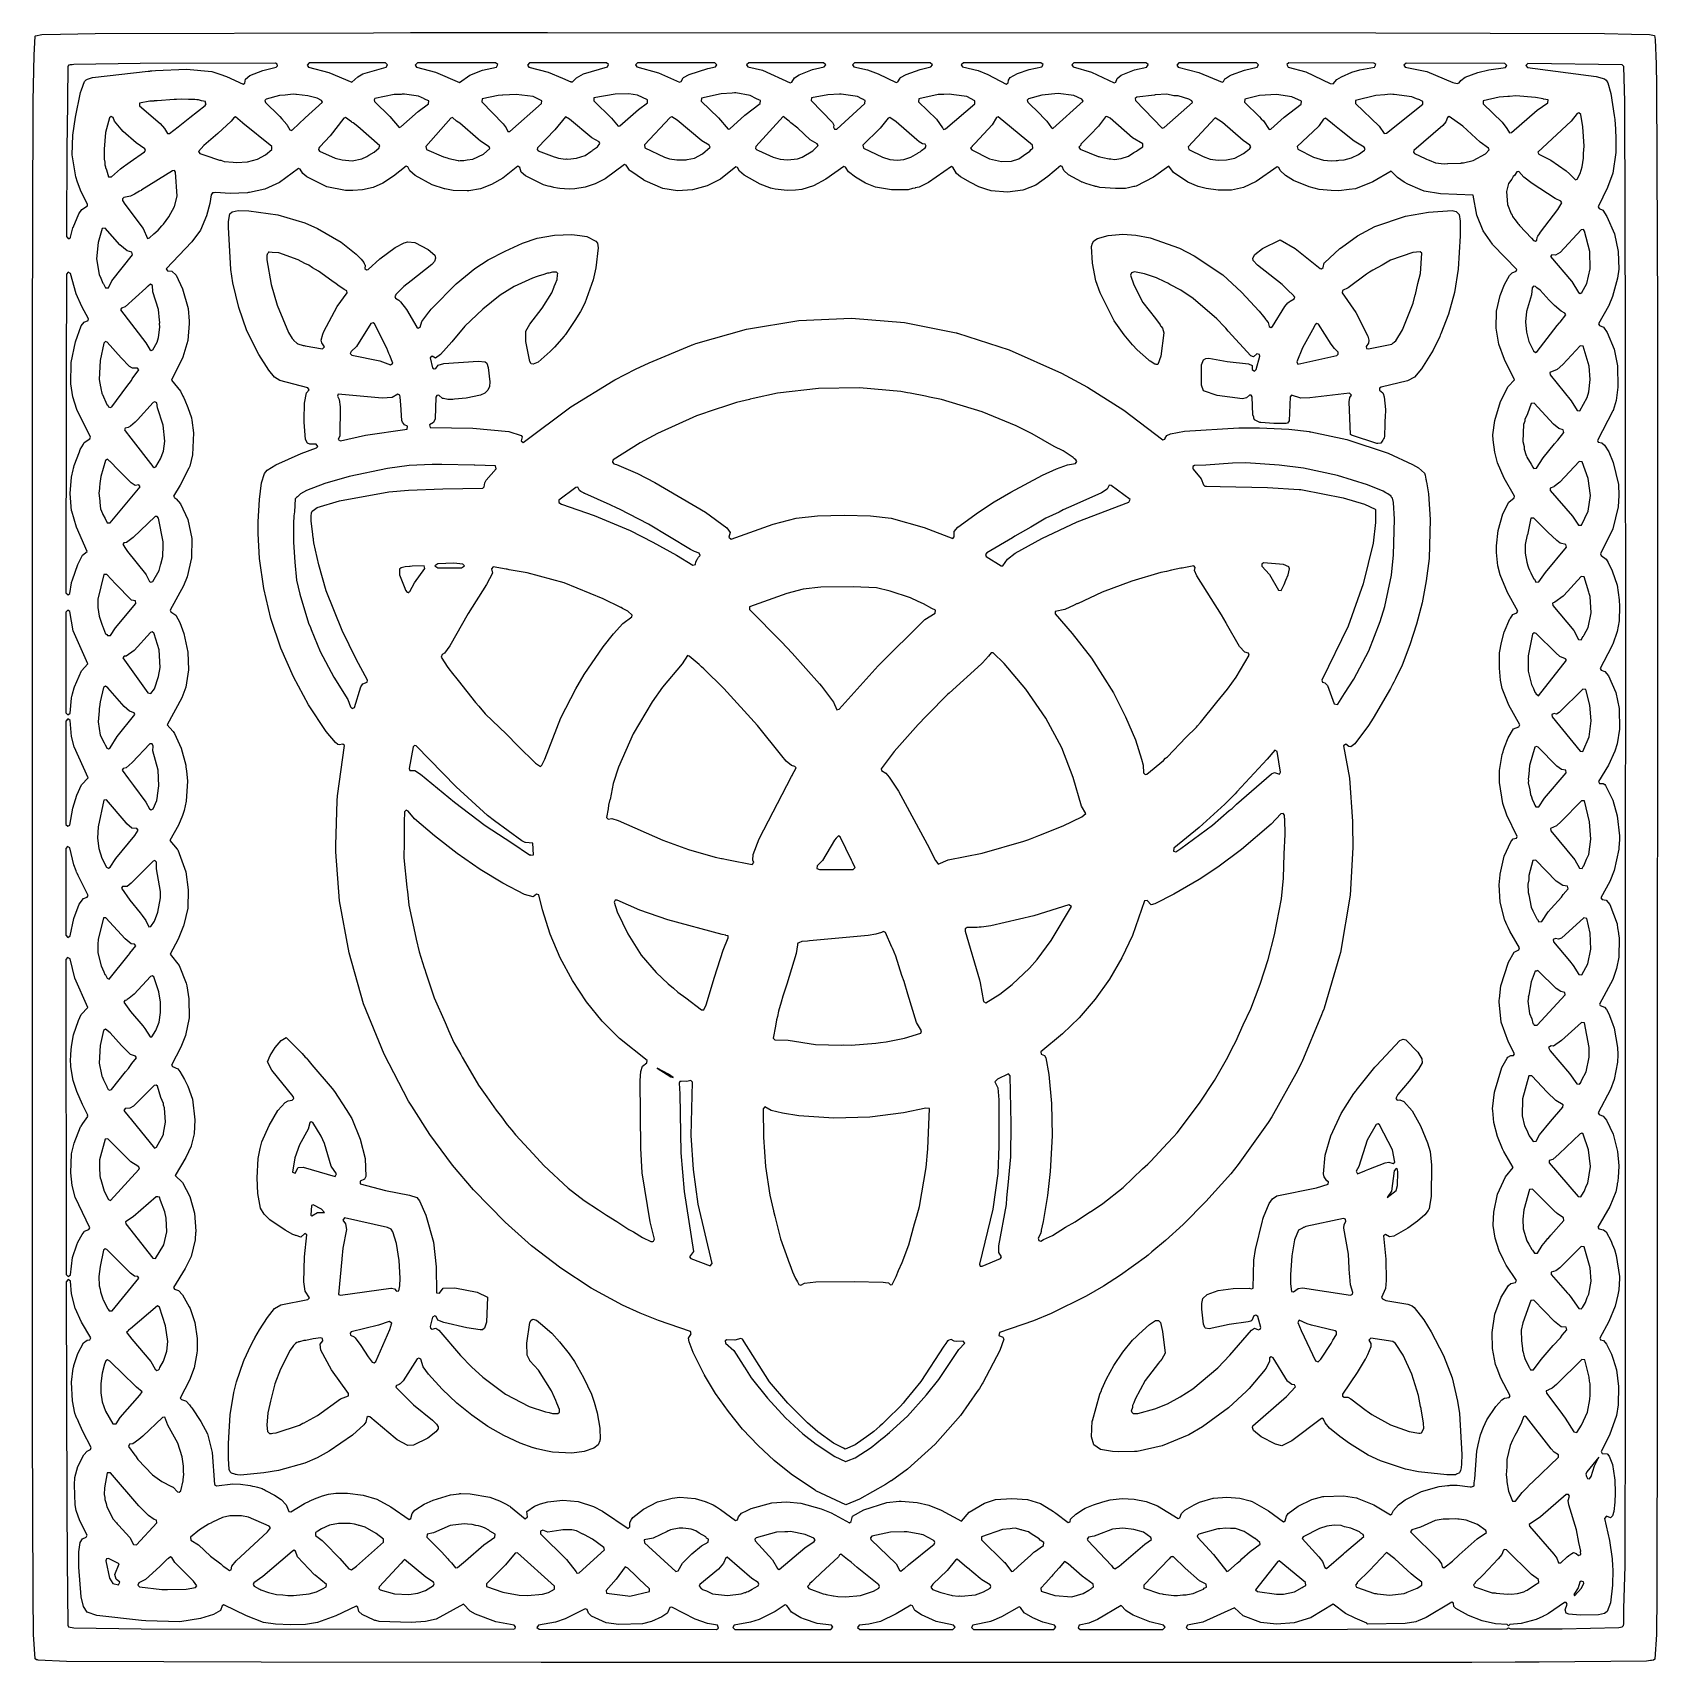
# Model space of a CAD drawing. Header units: millimetres. Extents: x 0 to 299, y 0 to 300.
import ezdxf

# ---------------------------------------------------------------- set-up
doc = ezdxf.new("R2010")
doc.units = ezdxf.units.MM
doc.layers.add('CUT', color=7, linetype='CONTINUOUS')

msp = doc.modelspace()

# ---------------------------------------------------------------- linework, layer by layer
at = {"layer": 'CUT'}
for points in [[(95.0957, 299.9957), (247.5598, 299.9697), (289.6161, 299.8253), (294.5719, 299.7285), (297.9262, 299.6263), (298.8415, 299.4611), (298.9773, 298.7486), (299.1425, 294.1802), (299.2202, 290.1954), (299.3639, 248.1914), (299.3492, 48.3109), (299.2737, 12.5525), (299.1828, 5.2237), (298.8761, 0.6766), (298.6412, 0.5231), (298.268, 0.4477), (298.1852, 0.431), (298.16, 0.4259), (298.1113, 0.416), (297.3388, 0.3327), (277.5732, 0.1329), (273.1912, 0.1121), (265.1967, 0.0908), (93.9144, 0.0908), (42.4179, 0.11), (6.5865, 0.2725), (1.3301, 0.5046), (1.2008, 0.5378), (1.1874, 0.5413), (1.1832, 0.5423), (1.0104, 0.5868), (0.787, 0.7523), (0.5146, 5.2237), (0.4237, 12.5525), (0.3329, 43.5722), (0.3196, 125.6207), (0.3316, 243.8988), (0.4237, 287.4475), (0.5876, 295.8578), (0.8225, 299.3413), (0.839, 299.433), (1.9991, 299.6674), (5.4785, 299.7354), (11.8273, 299.8487), (63.0505, 299.9854), (69.8595, 299.9998)], [(22.9614, 293.0439), (28.6655, 293.2819), (33.3334, 292.8185), (34.7576, 292.3377), (36.0321, 291.9026), (39.0592, 290.5041), (39.3798, 290.6964), (39.5321, 291.4121), (40.3244, 292.0753), (42.6665, 292.9977), (43.2017, 293.1608), (45.1784, 293.6418), (45.3914, 293.8927), (45.3363, 294.2171), (45.0146, 294.3852), (20.0941, 294.3152), (7.8922, 294.1342), (7.5849, 294.0842), (7.2099, 294.0817), (7.0555, 293.998), (6.9423, 293.9796), (6.9141, 293.9214), (6.8926, 293.9098), (6.8919, 293.8756), (6.7979, 293.6816), (6.655, 281.8821), (6.6531, 281.7854), (6.6449, 279.5225), (6.5818, 262.4941), (6.5833, 262.4915), (6.5832, 262.4456), (6.6607, 262.3595), (6.7823, 262.1521), (6.8554, 262.1434), (6.894, 262.1006), (6.966, 262.1303), (7.0752, 262.1173), (7.2062, 262.2292), (7.2944, 262.2656), (7.3068, 262.3152), (7.3258, 262.3314), (7.7428, 264.0575), (7.744, 264.0622), (7.7506, 264.0887), (7.7549, 264.106), (7.7582, 264.1192), (8.8378, 266.6451), (9.3828, 267.4694), (10.418, 268.1115), (10.4498, 268.4421), (9.2874, 270.7124), (8.5781, 272.4723), (8.2637, 273.4293), (7.6259, 277.5024), (7.7468, 281.0962), (8.2053, 284.4623), (9.1666, 289.0001), (9.316, 289.4978), (9.8499, 290.9725), (9.9887, 291.1307), (10.1971, 291.2849), (10.1972, 291.285), (10.2016, 291.2882), (10.4277, 291.4557), (11.3158, 291.7335), (11.3551, 291.7412), (21.5926, 292.8963), (21.8979, 292.9292), (22.0186, 292.9423), (22.2694, 292.9693)], [(65.2536, 294.406), (51.2402, 294.4056), (50.852, 294.0181), (51.0883, 293.658), (54.8549, 292.6395), (59.0892, 290.9054), (60.167, 291.867), (61.1094, 292.3906), (65.4007, 293.656), (65.6357, 294.0915)], [(74.4673, 292.699), (78.8628, 290.8168), (80.7863, 292.1819), (83.1369, 293.0649), (85.6916, 293.6642), (85.9271, 294.0999), (85.5446, 294.4145), (85.2542, 294.4143), (85.2484, 294.4202), (78.4828, 294.4103), (71.1376, 294.406), (70.7482, 294.0196), (70.9836, 293.6588)], [(105.5981, 294.441), (91.9931, 294.4272), (91.9858, 294.4205), (91.7662, 294.4203), (91.3771, 294.0251), (91.6265, 293.6674), (95.2272, 292.7289), (97.8605, 291.6404), (99.3707, 290.9504), (99.431, 290.9912), (99.6385, 290.9054), (100.4376, 291.6731), (100.444, 291.6774), (101.7222, 292.422), (106.1067, 293.683), (106.3429, 294.1186), (105.9602, 294.4335), (105.6058, 294.4331)], [(119.6697, 291.0181), (120.0479, 291.6965), (120.0913, 291.7318), (120.1053, 291.7432), (120.1083, 291.7457), (120.1092, 291.7465), (121.1874, 292.291), (124.6143, 293.3731), (125.9876, 293.6924), (126.2579, 294.0668), (125.8682, 294.4526), (112.2108, 294.4429), (112.2036, 294.4363), (111.6601, 294.4363), (111.2707, 294.0542), (111.5343, 293.6782), (115.5019, 292.5777), (119.3649, 290.884)], [(140.5251, 291.6681), (141.3884, 292.2384), (143.8317, 293.2036), (145.2388, 293.5411), (146.0346, 293.7112), (146.2843, 294.0691), (145.8947, 294.4642), (132.4475, 294.4545), (132.4277, 294.4363), (132.1177, 294.4363), (131.7283, 294.0534), (131.9581, 293.6916), (134.6833, 293.0823), (139.7199, 290.7404), (140.0275, 290.8713)], [(165.1721, 294.4578), (152.0225, 294.4634), (151.9932, 294.4363), (151.6117, 294.4363), (151.2223, 294.0506), (151.4921, 293.6762), (153.9736, 293.1273), (155.9594, 292.4268), (159.245, 290.8045), (159.5548, 290.9277), (159.973, 291.6389), (160.0778, 291.7285), (161.1147, 292.2669), (163.6526, 293.2142), (165.6595, 293.6777), (165.9222, 294.091), (165.5353, 294.4363), (165.2248, 294.4363)], [(185.4556, 294.4461), (172.4041, 294.4518), (172.387, 294.4363), (171.6305, 294.4363), (171.2411, 294.0409), (171.4911, 293.6832), (174.3739, 293.0053), (176.1555, 292.3016), (179.5072, 290.5349), (179.8645, 290.7294), (179.9175, 291.2495), (180.2361, 291.7096), (181.6154, 292.4713), (183.7352, 293.211), (186.0443, 293.6817), (186.292, 294.1157), (185.9087, 294.4363), (185.4655, 294.4363)], [(205.6535, 294.0396), (205.6248, 294.0685), (205.649, 294.1106), (205.3155, 294.3812), (205.2646, 294.4327), (192.2562, 294.4403), (192.2471, 294.4321), (191.9819, 294.4324), (191.5921, 294.0504), (191.8208, 293.6882), (195.2169, 292.6959), (199.3823, 290.7256), (199.7127, 290.8925), (199.9306, 291.5541), (200.6742, 292.1799), (203.1112, 293.1426), (205.3908, 293.6604), (205.402, 293.68), (205.4075, 293.6812)], [(225.3026, 294.4063), (211.855, 294.4221), (211.8453, 294.4133), (211.309, 294.4136), (210.9192, 294.0276), (211.1543, 293.6666), (214.9345, 292.6393), (219.2332, 290.8792), (219.5303, 291.0158), (219.7739, 291.4727), (219.8797, 291.5391), (220.6363, 292.0147), (220.8523, 292.1505), (220.9852, 292.234), (223.3651, 293.0953), (225.719, 293.6513), (225.9671, 294.0853), (225.5838, 294.406), (225.3029, 294.4062)], [(275.5352, 294.3186), (275.1449, 293.9274), (275.4623, 293.5464), (288.121, 291.9466), (289.6208, 291.5063), (289.6412, 291.4965), (289.9261, 291.2623), (290.218, 290.7692), (290.7681, 288.777), (291.4064, 284.7527), (291.4973, 284.0166), (291.6583, 282.2129), (291.6919, 280.4211), (291.6987, 280.0586), (291.7016, 279.9022), (291.7388, 277.9174), (291.1294, 274.1172), (290.176, 271.4687), (288.4784, 267.9503), (288.6182, 267.6505), (289.3244, 267.3092), (290.0736, 266.1597), (291.4384, 262.9807), (292.1667, 259.7247), (292.2503, 256.4806), (292.0335, 254.795), (291.0847, 251.4075), (290.4094, 249.7686), (290.4003, 249.7483), (290.3959, 249.7388), (290.3951, 249.7369), (290.3623, 249.6645), (288.5202, 246.4189), (288.6976, 246.1029), (289.4435, 245.7658), (290.0974, 244.8359), (291.4285, 241.7462), (292.0413, 238.6727), (292.0717, 234.7254), (291.7678, 232.3144), (291.2247, 230.4635), (291.204, 230.4171), (291.1976, 230.4027), (291.1946, 230.396), (291.1845, 230.3735), (288.3104, 224.9428), (288.4818, 224.6261), (289.1641, 224.4807), (289.6208, 224.0959), (290.403, 222.8324), (291.2331, 220.9034), (292.1872, 216.8652), (292.2829, 214.8076), (292.1562, 212.7081), (291.1582, 208.6861), (288.8851, 204.0779), (289.0158, 203.7732), (289.9222, 203.1048), (290.2959, 202.5026), (291.0612, 200.9684), (291.9685, 198.3375), (292.3178, 195.6283), (292.3598, 194.3948), (292.3136, 191.7794), (291.9712, 189.7897), (291.1391, 187.4594), (291.1103, 187.3949), (291.0732, 187.3117), (291.0468, 187.2526), (290.9245, 186.9782), (288.8451, 182.9687), (289.0266, 182.6475), (289.6656, 182.4492), (290.3368, 181.6251), (291.7012, 178.5913), (292.314, 175.6317), (292.3744, 171.8464), (291.9482, 169.152), (291.5386, 167.7972), (290.3576, 165.1931), (288.5275, 162.1805), (288.7231, 161.8364), (289.377, 161.8215), (289.6579, 161.6129), (289.7931, 161.4616), (291.145, 158.742), (291.9792, 155.8679), (292.3647, 152.2072), (292.3592, 151.5235), (292.359, 151.4905), (292.3562, 151.1492), (292.3552, 151.0209), (292.2788, 149.7428), (291.4014, 145.8092), (290.5918, 143.8136), (288.9628, 140.8039), (289.1981, 140.4476), (289.9268, 140.3348), (290.5889, 139.5773), (291.937, 136.0043), (291.9625, 135.8639), (292.047, 135.2559), (292.1785, 134.3099), (292.1974, 134.1739), (292.3062, 133.3914), (292.2536, 129.8738), (291.8153, 127.7722), (291.1382, 125.7507), (288.6875, 121.2412), (288.8273, 120.9445), (289.6119, 120.6435), (289.982, 120.252), (290.4047, 119.4214), (291.0855, 117.6647), (291.2362, 117.2758), (291.276, 117.173), (291.286, 117.1472), (291.4028, 116.8117), (292.0478, 113.2479), (292.1001, 111.9657), (292.1, 111.8992), (292, 110.56), (291.3901, 107.3727), (290.7139, 105.5053), (288.4764, 101.2146), (288.6482, 100.8837), (289.363, 100.6244), (289.9714, 99.8941), (291.2375, 97.3086), (292.0373, 94.0897), (292.2515, 91.4761), (292.2515, 91.4316), (292.1514, 89.3056), (292.0578, 88.6891), (292.0069, 88.3533), (291.9855, 88.213), (291.9456, 87.9501), (291.6929, 86.6748), (290.5914, 83.9576), (288.395, 80.2068), (288.5933, 79.8621), (289.4649, 79.7145), (289.9032, 79.2955), (290.8302, 77.6153), (290.9776, 77.2427), (291.056, 77.0442), (291.2821, 76.4723), (291.4441, 76.0626), (291.7969, 74.9564), (292.3621, 71.0875), (292.3588, 70.7482), (292.2406, 68.6345), (292.0837, 67.7324), (291.581, 65.6413), (290.414, 62.8432), (288.7506, 59.7593), (288.8768, 59.4499), (289.4234, 59.3195), (289.9998, 58.6817), (290.8977, 56.8415), (291.2479, 55.9025), (291.8587, 53.9468), (292.2217, 50.8606), (292.1323, 47.4716), (291.8486, 45.532), (290.5443, 41.8929), (289.0041, 38.9138), (289.1911, 38.5576), (290.1454, 38.4457), (290.5137, 38.0224), (291.0706, 36.4957), (291.4673, 34.0516), (291.5283, 33.6399), (291.5937, 31.3274), (291.5654, 30.546), (291.5554, 30.2708), (291.5528, 30.1996), (291.5309, 29.5942), (291.3624, 27.8536), (291.1082, 27.0426), (290.7376, 26.6651), (289.9641, 26.9742), (289.6075, 26.601), (290.5569, 22.509), (291.0128, 19.1492), (291.1024, 17.8718), (291.1296, 17.1022), (291.0943, 14.3242), (290.7564, 11.0267), (290.1135, 9.4672), (289.6457, 9.0657), (288.5425, 8.8363), (285.1493, 8.8059), (283.0372, 8.9579), (282.5575, 9.1587), (282.3637, 9.7924), (282.7376, 10.8167), (282.5562, 11.0926), (282.2645, 11.1403), (279.3001, 9.0627), (278.756, 8.7831), (278.4759, 8.6392), (278.3847, 8.5923), (278.2665, 8.5316), (277.0361, 7.9808), (274.2843, 7.2246), (272.2334, 7.0377), (271.9699, 6.8507), (271.6971, 7.0378), (269.5596, 7.1744), (267.1036, 7.7494), (264.5691, 8.7044), (262.25, 10.0076), (261.9205, 10.3626), (261.8312, 10.9662), (261.5111, 11.1543), (256.8324, 8.3702), (255.3016, 7.7431), (255.004, 7.6212), (255.0012, 7.62), (254.8921, 7.5753), (252.9545, 7.2323), (246.0321, 7.1169), (245.9672, 7.1485), (245.8782, 7.2998), (243.765, 8.2226), (241.9307, 9.1172), (239.6708, 10.8067), (235.6162, 8.3243), (235.5932, 8.3107), (235.5663, 8.2947), (235.5649, 8.2939), (235.545, 8.2821), (232.4863, 7.3852), (229.2711, 7.1115), (226.3457, 7.4535), (223.1479, 8.6713), (221.5374, 10.1565), (215.7166, 7.4906), (212.9049, 6.9292), (212.6369, 6.5169), (213.0241, 6.1689), (271.6354, 6.2639), (271.9708, 6.4581), (272.3072, 6.2656), (281.8461, 6.29), (292.2424, 6.5004), (292.8975, 6.6165), (293.1067, 6.8708), (293.1106, 7.013), (293.1723, 7.1041), (293.1912, 9.9675), (293.4074, 17.8815), (293.4982, 47.8106), (293.4982, 127.4432), (293.5285, 203.1676), (293.4982, 216.2709), (293.4982, 244.7452), (293.3469, 287.3225), (293.1944, 293.7342), (292.9014, 294.0908)], [(231.1769, 294.1345), (231.3889, 293.6611), (234.6391, 292.7775), (239.1336, 290.6252), (239.6723, 290.5843), (240.3496, 291.3718), (241.2195, 291.8884), (243.1132, 292.6987), (244.5933, 293.1589), (247.3109, 293.6475), (247.5198, 294.1557), (247.1613, 294.396), (231.5481, 294.406)], [(262.5285, 290.6495), (262.8531, 290.7321), (263.1633, 291.2078), (263.9741, 291.7692), (266.3061, 292.6627), (268.3504, 293.1591), (271.3746, 293.5625), (271.6608, 293.9702), (271.2735, 294.3279), (253.0992, 294.3772), (252.7086, 293.998), (252.9683, 293.6206), (256.8985, 292.8132), (261.7063, 290.8294)], [(46.8292, 288.5089), (45.7816, 288.4504), (43.2789, 287.7572), (43.0777, 287.486), (43.1641, 287.1595), (45.6345, 284.7362), (45.6726, 284.6946), (45.6865, 284.6794), (45.8103, 284.5442), (46.1827, 284.1378), (47.1106, 283.0576), (47.1147, 283.0519), (47.1213, 283.0426), (47.1583, 282.9906), (47.197, 282.9364), (47.6442, 282.1313), (47.8387, 282.0354), (47.8492, 282.0207), (47.8629, 282.0235), (47.943, 281.984), (48.023, 282.0566), (48.1816, 282.0894), (50.4819, 284.2867), (53.666, 287.1746), (53.5165, 287.5074), (52.7004, 287.9515), (50.9942, 288.3896), (48.9065, 288.6249), (48.7858, 288.6181), (48.2515, 288.6858)], [(73.2151, 286.8777), (73.2622, 287.4221), (72.4746, 287.7766), (72.4729, 287.779), (72.4551, 287.7854), (71.3632, 288.2767), (68.7861, 288.6557), (68.4247, 288.644), (68.3422, 288.6557), (68.1505, 288.6352), (66.8789, 288.5942), (63.3093, 287.8969), (63.1587, 287.6456), (63.249, 287.3309), (66.0661, 284.5529), (67.7998, 282.5593), (68.1216, 282.6292), (71.3011, 285.5102)], [(92.4325, 288.2136), (89.3447, 288.6248), (89.3363, 288.6262), (89.3346, 288.6261), (89.334, 288.6262), (89.309, 288.6249), (86.8634, 288.505), (86.8134, 288.4915), (86.0209, 288.4492), (83.0504, 287.7915), (82.9809, 287.2439), (86.9325, 283.206), (87.4861, 282.4859), (87.7852, 281.7739), (88.1855, 281.818), (94.0026, 286.9415), (94.0572, 287.4681)], [(106.8679, 284.2712), (108.102, 282.7735), (108.3949, 282.8462), (111.8236, 285.8764), (113.4701, 287.0863), (113.508, 287.6344), (111.6612, 288.4732), (110.0453, 288.7486), (107.5255, 288.6899), (103.6213, 288.0147), (103.5898, 287.4714)], [(134.265, 287.4739), (134.0002, 287.607), (133.9884, 287.655), (133.553, 287.8318), (132.3626, 288.4303), (129.7288, 288.8994), (129.5275, 288.8883), (129.4811, 288.897), (129.0773, 288.8636), (127.0587, 288.7529), (123.4432, 287.9105), (123.3931, 287.3813), (126.5544, 284.3141), (128.3646, 282.2149), (128.65, 282.295), (131.4118, 284.8253), (134.2117, 286.9484)], [(153.5438, 287.5233), (153.1867, 287.7089), (153.1589, 287.7585), (152.9321, 287.8411), (152.144, 288.2506), (149.1346, 288.6858), (149.0224, 288.679), (148.9896, 288.6845), (148.8207, 288.6667), (146.7119, 288.5384), (143.6645, 288.0234), (143.6105, 287.4753), (147.5175, 283.4448), (147.7844, 282.9455), (147.7151, 282.579), (147.9216, 282.2062), (148.346, 282.2457), (153.5175, 286.9793)], [(168.0518, 288.6093), (167.0093, 288.594), (163.4395, 287.8152), (163.3796, 287.2757), (166.6842, 284.0623), (167.7772, 282.467), (167.8394, 282.4338), (167.9763, 282.1933), (168.3393, 282.2831), (173.7342, 286.9031), (173.7649, 287.4517), (172.2469, 288.2169), (169.8623, 288.5409), (168.9939, 288.6846)], [(193.4572, 287.7722), (191.9451, 288.4205), (189.0497, 288.7764), (186.0484, 288.5135), (183.6292, 287.8263), (183.3843, 287.5544), (183.473, 287.1993), (185.73, 285.0213), (186.3189, 284.3926), (186.3986, 284.3075), (186.4275, 284.2767), (186.9833, 283.6833), (187.824, 282.4879), (188.1208, 282.3499), (193.6606, 287.3965)], [(210.3881, 288.3835), (209.0468, 288.6572), (206.9198, 288.5374), (206.7771, 288.5007), (203.5454, 288.1344), (203.2605, 287.897), (203.3273, 287.4982), (208.237, 282.4387), (208.5543, 282.5384), (213.7747, 287.1528), (213.6629, 287.4689), (213.1389, 287.776), (211.1321, 288.358)], [(223.4055, 287.7348), (223.3584, 287.1919), (226.1247, 284.5195), (226.4602, 284.1485), (226.8773, 283.778), (227.8795, 282.1738), (228.2397, 282.2321), (230.6959, 284.4309), (233.786, 286.8248), (233.8323, 287.3677), (232.1067, 288.1564), (229.286, 288.6262), (226.1505, 288.4186)], [(255.6468, 287.648), (255.0119, 287.8308), (254.1495, 288.182), (250.8957, 288.6262), (250.6959, 288.6157), (250.1621, 288.6854), (249.2214, 288.5376), (247.5542, 288.4494), (243.805, 287.4795), (243.7734, 286.9383), (248.1569, 282.7562), (249.0999, 281.4107), (249.4926, 281.4672), (256.1625, 286.8238), (256.2011, 287.3466), (255.723, 287.5412)], [(279.1734, 287.079), (279.2362, 287.6011), (278.4042, 287.7738), (278.3649, 287.787), (278.3087, 287.7936), (276.908, 288.0843), (273.332, 288.3535), (272.1638, 288.2637), (271.9783, 288.2608), (271.8124, 288.2367), (270.2472, 288.1165), (267.3198, 287.4233), (267.2644, 286.8972), (270.782, 283.4908), (271.6681, 282.3299), (272.1288, 281.5421), (272.4837, 281.6229), (277.2141, 285.7379)], [(19.9824, 286.4947), (23.8292, 283.2452), (24.6276, 282.3489), (25.1535, 281.4042), (25.4886, 281.4066), (27.1372, 282.6492), (29.2385, 284.396), (32.0936, 286.5948), (32.2503, 286.891), (32.124, 287.0965), (32.1432, 287.2907), (31.426, 287.4346), (30.861, 287.5983), (30.5319, 287.6142), (30.1724, 287.6863), (29.0193, 287.687), (27.74, 287.7485), (26.8118, 287.6881), (26.4002, 287.6883), (23.2735, 287.4579), (22.6699, 287.4186), (22.6366, 287.411), (21.9072, 287.3572), (20.02, 287.0433)], [(285.1504, 274.0939), (285.5422, 275.2955), (285.7529, 276.9173), (285.74, 277.7413), (285.871, 279.0762), (285.6642, 282.6429), (285.6638, 282.6447), (285.6632, 282.6834), (285.2504, 284.9381), (284.8947, 285.2267), (284.6171, 285.1304), (283.4648, 283.7136), (277.3763, 278.0217), (277.5456, 277.653), (279.7709, 276.5205), (282.5872, 274.5561), (283.1809, 274.0074), (284.3115, 272.9103), (284.5983, 273.011)], [(13.7651, 275.1546), (13.9093, 274.7629), (14.3202, 273.4731), (14.8358, 273.4298), (16.5068, 274.948), (16.991, 275.2948), (17.2476, 275.4787), (17.4466, 275.6212), (18.2927, 276.2273), (20.9285, 278.0365), (21.0901, 278.3295), (20.9646, 278.6398), (19.3843, 279.7156), (16.9748, 281.8209), (16.6106, 282.2011), (15.3939, 283.7295), (15.133, 284.3806), (14.8085, 284.5597), (14.4449, 284.3178), (13.7358, 281.588), (13.4624, 278.5223), (13.4647, 278.4795), (13.4634, 278.4689), (13.4968, 276.6916), (13.5894, 276.161), (13.615, 275.6866), (13.7417, 275.289)], [(43.1974, 277.53), (44.3697, 278.4818), (44.3276, 279.0101), (39.0178, 283.3544), (38.9871, 283.382), (38.9689, 283.3944), (37.6426, 284.4795), (37.3387, 284.3381), (36.8649, 283.6826), (34.4327, 281.4587), (31.8183, 279.2057), (30.8721, 278.1256), (31.13, 277.7759), (33.3172, 277.0257), (33.3363, 277.0157), (33.4515, 276.9796), (34.716, 276.5459), (34.9406, 276.5139), (35.5918, 276.3101), (37.2309, 276.1866), (37.8737, 276.0947), (39.8732, 276.2183), (41.7052, 276.6948)], [(53.145, 278.9188), (52.9805, 278.7453), (52.923, 278.4573), (53.1148, 278.1911), (56.0059, 276.9045), (57.2678, 276.5738), (59.1501, 276.4294), (60.9019, 276.7703), (61.8162, 277.1775), (62.2204, 277.4633), (63.1666, 278.0046), (64.0911, 278.7947), (64.1876, 279.0708), (64.1839, 279.0741), (64.2269, 279.1366), (60.189, 282.6951), (59.2969, 283.3652), (59.1587, 283.4865), (58.9951, 283.5919), (57.9108, 284.4065), (57.6236, 284.2558), (55.0826, 280.99), (53.1615, 278.9754)], [(72.7933, 278.511), (75.9542, 277.1155), (76.6329, 276.9498), (76.9458, 276.8136), (78.6429, 276.4559), (78.6557, 276.456), (78.7746, 276.4269), (79.0336, 276.4572), (79.6715, 276.4594), (80.3229, 276.6081), (81.3585, 276.7292), (83.3294, 277.6568), (84.4546, 278.6449), (84.3279, 278.9514), (82.756, 280.0136), (82.3246, 280.3779), (78.9264, 283.3253), (78.3595, 283.7265), (77.5895, 284.3768), (77.2883, 284.2404), (72.6678, 279.0564)], [(93.1792, 278.4884), (93.3659, 278.2648), (96.3053, 277.1495), (96.5558, 277.1055), (97.1279, 276.867), (98.3979, 276.7311), (98.5724, 276.7517), (98.857, 276.7018), (100.4468, 276.8773), (102.0068, 277.4075), (103.0689, 278.138), (103.2827, 278.2707), (103.3555, 278.3351), (104.2832, 278.9731), (104.7496, 279.5826), (104.5872, 279.8788), (103.2407, 280.6504), (99.1292, 284.097), (98.4291, 284.4928), (96.4375, 282.123), (93.2178, 278.8117)], [(120.5257, 276.6096), (120.5285, 276.6101), (120.5927, 276.6092), (120.8054, 276.6615), (122.1467, 276.9106), (123.6243, 277.698), (124.9997, 278.9377), (124.837, 279.2718), (123.4738, 280.0542), (118.9551, 283.8807), (117.976, 284.4856), (117.6899, 284.3803), (112.9129, 279.3494), (113.0231, 278.8044), (116.6335, 277.0817), (117.5462, 276.7482), (118.9173, 276.5788)], [(133.5783, 278.4687), (133.5985, 278.4596), (133.6131, 278.4421), (133.9502, 278.2999), (136.6293, 277.0834), (137.8891, 276.699), (139.2778, 276.579), (141.083, 276.7492), (141.9868, 277.0471), (143.9278, 278.2509), (144.8818, 279.2256), (144.7369, 279.5261), (143.4308, 280.254), (141.1707, 282.3893), (139.8728, 283.4144), (139.5833, 283.6763), (139.2986, 283.8679), (138.4501, 284.538), (133.4414, 279.0241), (133.3934, 278.6982)], [(153.1079, 279.2661), (153.2344, 278.7389), (156.7394, 277.059), (158.1202, 276.6381), (159.4384, 276.5208), (160.6963, 276.6671), (161.9288, 277.0774), (163.2532, 277.802), (163.3935, 277.9052), (163.6571, 278.0318), (163.9009, 278.2783), (164.5891, 278.7845), (164.799, 279.1269), (164.6188, 279.4777), (164.1101, 279.5343), (163.4714, 279.8891), (163.0653, 280.2392), (159.2387, 283.5974), (158.084, 284.3792), (157.8115, 284.2716), (156.3222, 282.43), (156.2666, 282.37)], [(173.7933, 279.6542), (173.222, 279.0836), (173.2249, 279.0366), (172.9651, 278.7543), (173.167, 278.4111), (176.4227, 276.782), (178.6453, 276.2756), (180.4713, 276.3659), (181.8512, 276.7657), (182.6692, 277.3881), (183.8905, 278.1735), (184.1305, 278.5003), (184.4285, 278.727), (184.3729, 279.2567), (178.004, 284.5135), (177.7081, 284.3689), (176.9011, 283.0311)], [(203.0302, 277.9248), (203.5107, 278.1506), (203.7843, 278.4091), (204.659, 278.9708), (204.6344, 279.5242), (202.7462, 280.6139), (198.6677, 284.2382), (198.0394, 284.5892), (197.759, 284.4696), (196.49, 282.8006), (194.9852, 281.1883), (193.2222, 279.4685), (193.2373, 279.3156), (192.8763, 278.9287), (193.1101, 278.5736), (196.4628, 277.221), (196.5246, 277.1918), (196.5492, 277.1862), (196.7292, 277.1136), (197.3227, 277.0105), (198.4345, 276.7579), (198.7716, 276.7588), (199.4406, 276.6426), (200.698, 276.8173), (201.9925, 277.2584)], [(220.0563, 276.5808), (221.6153, 276.9006), (223.1915, 277.736), (223.7473, 278.1691), (223.8415, 278.2193), (223.8993, 278.2876), (224.3793, 278.6616), (224.5176, 278.9643), (224.3714, 279.2634), (223.1194, 280.1174), (219.2942, 283.4308), (217.9633, 284.2938), (213.0094, 279.0037), (213.1088, 278.4678), (215.7757, 277.215), (217.0617, 276.7281), (218.5268, 276.548)], [(237.0384, 282.7794), (237.0227, 282.7603), (237.0102, 282.7452), (233.0403, 279.0535), (233.1621, 278.5244), (236.0375, 277.0704), (237.9134, 276.5213), (239.4061, 276.4276), (240.2336, 276.4904), (240.474, 276.4865), (240.7186, 276.5271), (241.7336, 276.6041), (243.0334, 276.9387), (244.3444, 277.5833), (245.4441, 278.3372), (245.5741, 278.6043), (245.4223, 278.9373), (243.5343, 280.0111), (241.1323, 281.9349), (239.9485, 282.9275), (239.5747, 283.1824), (238.2555, 284.2389), (237.9266, 284.0867), (237.1396, 282.9018), (237.0787, 282.8281)], [(260.4493, 283.5836), (259.8775, 282.8816), (254.5627, 278.2977), (254.4923, 278.0134), (254.6706, 277.739), (256.637, 276.8451), (256.8862, 276.7073), (257.1828, 276.5969), (257.34, 276.5255), (258.5431, 276.0486), (260.1069, 275.8529), (260.7438, 275.8848), (260.7716, 275.8823), (263.2196, 276.0034), (263.2484, 276.0103), (263.6466, 276.0302), (265.444, 276.4395), (267.6966, 277.6792), (268.3951, 278.4004), (268.2683, 278.7025), (266.7254, 279.8448), (263.5434, 282.7535), (261.0388, 284.5604), (260.7135, 284.379)], [(26.0845, 274.5754), (20.4415, 271.0587), (20.317, 270.9882), (20.286, 270.9706), (19.9715, 270.7924), (19.0985, 270.2978), (18.3571, 269.9118), (17.1161, 269.6393), (16.8689, 269.413), (16.8722, 269.113), (17.326, 268.4416), (20.6524, 263.9362), (21.4439, 262.1346), (21.8656, 262.2094), (22.6094, 262.9653), (23.4037, 263.6687), (24.0858, 264.4656), (24.3841, 264.7688), (25.4008, 266.0879), (26.4095, 268.0224), (26.9017, 269.872), (26.647, 274.3391), (26.4228, 274.5931)], [(78.9322, 31.1458), (78.9451, 31.1467), (78.9463, 31.1468), (79.1668, 31.1621), (80.848, 31.1341), (84.4613, 30.4958), (86.2828, 29.8062), (87.3845, 29.2544), (87.9067, 28.9414), (87.9481, 28.9167), (88.1247, 28.8108), (88.2821, 28.7165), (91.0061, 26.5401), (91.4148, 26.8605), (91.2788, 27.8761), (92.6654, 28.8627), (93.8197, 29.2736), (95.1452, 29.62), (97.8933, 29.9521), (100.7165, 29.7089), (103.5262, 28.7629), (105.1839, 27.9058), (109.9159, 24.7565), (110.2686, 25.0138), (110.2437, 25.8492), (110.5408, 26.4036), (110.8113, 26.7382), (112.7418, 28.2956), (115.3282, 29.6143), (118.0488, 30.3398), (119.4377, 30.4665), (122.2475, 30.2245), (124.1328, 29.6891), (124.2244, 29.6505), (124.2941, 29.6212), (124.4245, 29.5663), (125.5763, 29.0816), (126.162, 28.7249), (126.9242, 28.2413), (129.6831, 26.1925), (130.0619, 26.3358), (130.2194, 26.8691), (130.8053, 27.5406), (131.8205, 28.0636), (132.5688, 28.4317), (136.3678, 29.4346), (139.0924, 29.6204), (141.7314, 29.3722), (145.4555, 28.3731), (147.3176, 27.5976), (150.6502, 25.8006), (150.9887, 26.0291), (151.2455, 27.0186), (153.3013, 28.1795), (157.5358, 29.4915), (159.8177, 29.7307), (160.1949, 29.742), (163.0987, 29.5316), (165.2676, 29.0013), (167.5296, 28.1132), (171.2897, 26.0562), (172.6732, 27.7424), (175.496, 29.3655), (177.5678, 30.0727), (180.5694, 30.2261), (183.4336, 30.0372), (185.8231, 29.3297), (185.826, 29.3288), (187.7087, 28.1736), (188.2256, 27.833), (188.3509, 27.7504), (188.49, 27.6587), (188.6598, 27.5468), (190.9428, 25.8187), (191.2658, 25.9801), (191.3629, 26.4564), (192.3099, 27.3668), (193.7593, 28.3062), (194.0571, 28.4669), (195.5867, 29.108), (197.2718, 29.6606), (198.6536, 30.011), (200.8651, 30.2239), (203.0484, 30.1355), (205.2533, 29.7032), (207.3648, 28.8933), (211.1826, 26.5847), (211.4912, 26.7234), (211.7435, 27.4757), (212.4031, 28.1341), (214.0769, 29.0906), (215.1071, 29.579), (217.5797, 30.2927), (217.6872, 30.3147), (220.1039, 30.4978), (222.4924, 30.3115), (224.4079, 29.8374), (224.8029, 29.6768), (227.8162, 27.9578), (230.5423, 25.9568), (230.8646, 26.1432), (231.0919, 27.0211), (231.4278, 27.4641), (233.2189, 28.8275), (235.7861, 30.0834), (237.7618, 30.6031), (237.949, 30.6437), (241.5946, 30.771), (243.9532, 30.378), (243.9868, 30.3683), (244.0141, 30.3605), (244.0157, 30.36), (244.1065, 30.3339), (247.1914, 29.0584), (250.2283, 27.2403), (250.5157, 27.3998), (250.7746, 28.0429), (251.7124, 29.1031), (252.9434, 30.0227), (255.9151, 31.5195), (259.2132, 32.4575), (260.719, 32.6547), (261.0515, 32.6688), (261.2283, 32.6764), (261.2837, 32.6787), (261.4071, 32.684), (262.5188, 32.7042), (264.8724, 32.4049), (264.9932, 32.4263), (265.1542, 32.4049), (265.3427, 32.488), (265.5332, 32.5216), (265.543, 32.5762), (265.6207, 32.6104), (265.6404, 33.1217), (265.7784, 33.8945), (266.1102, 38.9353), (266.3791, 40.1546), (266.8135, 41.9865), (267.333, 43.3665), (267.9936, 44.719), (269.6487, 47.1966), (270.7528, 48.3829), (271.2497, 48.7046), (272.0659, 48.8233), (272.276, 49.1321), (270.5501, 52.3817), (270.0642, 53.6592), (269.9927, 53.8473), (269.8661, 54.1802), (269.5906, 54.9047), (268.9905, 57.8777), (268.9264, 60.8197), (269.4441, 64.1878), (270.638, 67.3195), (271.9524, 69.4715), (272.3805, 69.8192), (273.2292, 69.9812), (273.4265, 70.3592), (271.5571, 73.1961), (271.2994, 73.6817), (271.184, 73.8991), (271.1708, 73.9239), (271.0499, 74.1518), (270.2129, 75.8438), (269.4768, 78.1752), (269.1544, 80.4582), (269.1411, 80.6238), (269.2351, 82.9635), (269.9107, 86.2303), (271.3993, 89.4204), (272.8267, 91.1472), (271.1112, 94.0851), (270.8605, 94.5932), (269.9125, 96.838), (269.2607, 99.4407), (269.0459, 101.6293), (269.0239, 101.9599), (269.3583, 105.0004), (270.722, 109.5457), (271.717, 111.2499), (271.8601, 111.4576), (272.4014, 111.7683), (272.8653, 111.7924), (273.0601, 112.0991), (271.9342, 114.2522), (270.6332, 117.913), (270.2533, 121.6169), (270.2614, 121.8547), (270.2629, 121.8986), (270.2654, 121.9722), (270.2736, 122.2146), (270.5695, 124.6116), (271.9335, 128.9461), (272.9916, 130.7805), (272.9919, 130.7808), (272.993, 130.7823), (272.9975, 130.7882), (273.0102, 130.8047), (273.8592, 131.2331), (274.0005, 131.5645), (272.2206, 134.657), (271.9039, 135.3462), (271.6763, 135.8415), (271.2893, 136.6837), (271.2289, 136.8152), (271.2029, 136.8739), (270.4449, 139.9962), (270.2699, 143.1489), (270.4082, 145.0455), (270.4143, 145.1137), (271.1543, 148.4534), (272.3629, 151.0979), (272.5439, 151.3546), (272.827, 151.6103), (273.41, 151.7365), (273.5607, 152.0627), (271.6418, 156.0185), (270.9258, 158.1389), (270.3193, 162.009), (270.3206, 164.2225), (270.8147, 167.1282), (270.9554, 167.6635), (271.0403, 167.953), (271.0881, 168.1161), (271.1024, 168.1648), (271.2008, 168.5005), (271.8854, 170.2506), (272.8774, 171.8602), (273.8458, 172.2339), (274.035, 172.5873), (271.9959, 176.2534), (270.8177, 179.3044), (270.4702, 180.8201), (270.2979, 183.0152), (270.2713, 184.7917), (270.3224, 185.8395), (270.6595, 187.763), (271.1844, 189.6677), (272.2282, 192.113), (272.3326, 192.2682), (272.5748, 192.6285), (272.577, 192.6318), (272.7638, 192.9096), (273.5135, 193.2124), (273.6818, 193.5357), (271.7572, 196.9737), (270.4244, 200.2449), (270.0169, 201.9047), (269.7682, 204.3015), (269.7459, 205.2121), (269.742, 205.3753), (269.7408, 205.423), (269.7368, 205.585), (270.0482, 208.3722), (270.9331, 211.43), (270.9359, 211.4366), (270.936, 211.4368), (270.9406, 211.4475), (272.008, 213.5874), (272.9958, 214.3847), (273.0914, 214.6978), (271.1869, 217.9949), (269.9423, 220.8474), (269.4119, 222.7827), (269.1257, 225.0643), (269.0806, 225.9519), (269.4139, 228.6241), (270.5113, 232.1044), (271.9163, 234.8889), (273.0909, 236.1178), (271.2108, 239.8573), (270.2074, 242.6848), (269.7131, 245.627), (269.7773, 248.7186), (270.4156, 251.6365), (271.192, 253.6235), (272.1512, 255.2876), (272.6474, 255.7812), (273.3535, 256.1043), (273.5009, 256.4335), (269.0987, 260.9494), (268.9976, 261.0665), (267.2661, 263.5439), (266.1157, 266.3739), (265.4256, 270.0987), (259.4551, 270.3203), (256.449, 270.8445), (255.7294, 271.1096), (253.4237, 272.1194), (252.7583, 272.4472), (251.5327, 273.3404), (250.3742, 274.526), (247.004, 272.5125), (243.8234, 271.2704), (242.6541, 271.106), (240.733, 270.8938), (239.346, 270.9182), (237.1015, 271.1361), (235.2821, 271.6064), (232.413, 272.7994), (230.8966, 273.7321), (229.9383, 274.6016), (229.6665, 275.18), (229.3674, 275.3095), (225.4958, 272.6233), (223.1719, 271.4777), (220.9615, 271.0165), (218.5144, 271.0145), (216.298, 271.2964), (214.8631, 271.6949), (212.9485, 272.4846), (210.3071, 274.2317), (209.4434, 275.3927), (206.6308, 273.4024), (203.4477, 271.7515), (203.1909, 271.6973), (203.0017, 271.6573), (202.0466, 271.4553), (201.4938, 271.3384), (199.6301, 271.2869), (196.7581, 271.5062), (196.1101, 271.6488), (195.9641, 271.6809), (195.8243, 271.7116), (195.7435, 271.7294), (194.1527, 272.2245), (193.5254, 272.472), (193.4506, 272.5015), (193.3827, 272.5283), (193.3453, 272.543), (190.9911, 273.8461), (190.1088, 274.6403), (189.803, 275.3872), (189.4917, 275.5009), (187.1905, 273.5041), (184.9386, 271.9371), (182.7785, 271.0847), (182.5459, 271.0285), (179.7402, 270.6514), (176.7205, 270.9024), (175.7658, 271.1687), (174.449, 271.6342), (172.9614, 272.4016), (171.1024, 273.459), (170.3792, 274.0637), (169.7046, 275.223), (169.4386, 275.3673), (165.2396, 272.4141), (164.4908, 272.0456), (163.4811, 271.5867), (162.7567, 271.4068), (162.7274, 271.3995), (162.2587, 271.2831), (161.4411, 271.08), (158.3907, 271.0761), (155.4269, 271.5751), (153.6175, 272.3133), (151.7985, 273.3744), (150.5113, 274.3532), (149.9076, 275.2452), (149.607, 275.3871), (146.3079, 273.0499), (144.0191, 271.797), (141.9228, 271.1147), (140.7019, 270.9798), (139.187, 270.9252), (136.9813, 271.2114), (136.4615, 271.3242), (136.1847, 271.3843), (136.1407, 271.3939), (136.0301, 271.4179), (134.2161, 272.0889), (131.2773, 273.7402), (130.4398, 274.4826), (130.0507, 275.202), (129.7687, 275.3079), (126.9467, 273.0346), (124.4902, 271.7914), (121.7492, 271.0449), (119.0219, 270.8935), (116.3055, 271.3308), (113.0727, 272.7118), (112.9207, 272.8029), (112.8843, 272.8247), (112.8311, 272.8566), (112.7476, 272.9067), (110.4011, 274.5026), (110.3621, 274.5383), (110.3262, 274.5711), (110.2406, 274.6496), (110.2035, 274.6836), (109.5702, 275.5833), (109.2587, 275.7198), (105.6725, 273.0832), (103.8371, 272.1623), (101.9968, 271.5355), (100.0894, 271.2261), (99.0689, 271.2117), (97.3858, 271.3064), (96.9399, 271.3639), (96.2645, 271.5213), (95.6193, 271.6717), (95.5093, 271.6973), (95.2133, 271.7663), (94.3757, 272.0057), (91.0117, 273.6326), (90.2613, 274.321), (89.9814, 275.1915), (89.6306, 275.3949), (86.8428, 273.2299), (84.7955, 272.0545), (82.7267, 271.2648), (80.6248, 270.8732), (80.5664, 270.8752), (80.3807, 270.8815), (80.2783, 270.8849), (77.7041, 270.9721), (76.1691, 271.2286), (76.1347, 271.2359), (73.8527, 272.0093), (70.7349, 273.6949), (69.7275, 274.5498), (69.3994, 275.2902), (69.0714, 275.4418), (66.7465, 273.5904), (64.7853, 272.3057), (62.9985, 271.4878), (61.0515, 271.0454), (59.2897, 270.9557), (59.0805, 270.9518), (58.9141, 270.9486), (58.6498, 270.9437), (57.9293, 270.9301), (54.5031, 271.6269), (50.7701, 273.4582), (50.0293, 274.0681), (49.555, 274.8958), (49.248, 275.0153), (45.7529, 272.3848), (43.0456, 271.171), (40.2267, 270.57), (40.1349, 270.5576), (40.0941, 270.5521), (40.0425, 270.5452), (39.893, 270.525), (36.7106, 270.4093), (33.9701, 270.5909), (33.7459, 270.4908), (33.4574, 270.5041), (33.1838, 270.1484), (32.9538, 268.5369), (32.3307, 266.2776), (31.22, 263.6638), (29.6248, 261.5185), (24.931, 256.5417), (25.1725, 256.1819), (25.9709, 256.0768), (26.7274, 255.3341), (27.9162, 252.8298), (28.9541, 249.2469), (29.1351, 246.9261), (29.1616, 246.4611), (28.8868, 243.357), (27.9627, 240.2905), (25.8722, 236.0572), (27.5232, 234.0363), (27.9206, 233.2324), (27.992, 233.0708), (28.0747, 232.8836), (28.3129, 232.3446), (28.8929, 231.0322), (29.553, 229.0943), (29.5808, 228.9661), (29.6306, 228.7368), (29.6371, 228.707), (29.6378, 228.7037), (29.9236, 226.3388), (29.7421, 222.3142), (29.2403, 220.2019), (29.0949, 219.875), (27.5113, 216.7225), (26.2606, 214.6893), (26.4664, 214.4727), (26.5234, 214.3385), (26.7436, 214.1811), (27.5699, 213.3116), (28.9218, 210.3781), (29.6212, 206.9207), (29.586, 203.3344), (28.7991, 199.8538), (28.1248, 198.1917), (25.6314, 193.7151), (25.7517, 193.4376), (26.6927, 192.7942), (27.433, 191.429), (28.1271, 189.4366), (28.894, 185.9982), (29.0136, 182.7109), (28.4978, 179.5555), (27.7949, 177.5623), (25.0683, 172.5954), (26.1267, 171.4414), (26.1302, 171.4368), (26.1344, 171.4312), (26.1766, 171.3758), (26.4589, 171.0051), (27.6688, 168.2961), (28.5147, 165.2087), (28.5349, 165.0008), (28.5513, 164.8329), (28.6196, 164.1302), (28.8001, 162.2737), (28.5917, 158.5496), (28.243, 156.8474), (27.9295, 155.9109), (27.1824, 154.152), (25.5791, 151.3601), (26.9591, 149.7516), (27.0387, 149.6328), (28.5261, 145.5691), (28.9539, 142.2475), (28.8613, 138.8874), (28.1802, 135.7922), (28.1637, 135.753), (28.1078, 135.6198), (27.8546, 135.0177), (27.0881, 133.1943), (25.6262, 130.4211), (27.269, 128.3057), (28.6078, 125.0764), (28.7179, 124.5763), (29.0454, 122.1766), (29.1067, 118.6833), (28.4847, 115.451), (27.5963, 113.2806), (25.8774, 110.0018), (26.0593, 109.7171), (27.044, 109.2941), (27.4446, 108.8396), (28.2941, 107.3686), (28.8765, 106.1159), (29.7401, 103.7312), (30.1954, 99.9049), (30.0396, 97.3306), (29.4953, 95.1535), (29.4779, 95.1095), (28.5017, 92.9717), (26.544, 89.6801), (27.8995, 88.402), (29.2824, 85.8373), (30.0987, 82.7528), (30.3445, 79.4523), (30.3406, 79.3946), (30.3352, 79.3123), (30.3337, 79.29), (30.3304, 79.2399), (30.2201, 77.8373), (29.4783, 74.7996), (28.4099, 72.6046), (26.2455, 69.0792), (26.4342, 68.7717), (27.145, 68.5551), (27.9348, 67.7085), (29.1586, 65.5254), (29.2986, 65.2355), (30.1568, 62.6678), (30.5892, 59.6795), (30.6154, 57.5084), (30.5498, 57.0081), (30.0394, 54.2688), (29.1755, 52.0439), (27.5098, 48.7236), (27.7085, 48.4584), (28.4532, 48.25), (28.4533, 48.25), (28.4538, 48.2496), (28.455, 48.2486), (28.5621, 48.1621), (29.1874, 47.4802), (29.466, 47.1422), (29.5822, 47.0011), (29.6403, 46.9307), (29.6525, 46.9159), (31.3118, 44.4141), (32.4864, 42.153), (33.3988, 38.7465), (33.7892, 32.8071), (34.1375, 32.6004), (37.1515, 32.9468), (38.5817, 32.9171), (40.3796, 32.6344), (40.8005, 32.5441), (41.2483, 32.448), (41.4448, 32.4059), (41.7139, 32.3481), (42.5719, 32.0641), (42.7578, 31.9824), (42.9471, 31.8801), (43.1256, 31.7838), (43.339, 31.6685), (44.8211, 30.8679), (46.08, 30.0401), (46.9836, 29.1059), (47.4917, 27.8312), (47.863, 27.7985), (50.3821, 29.3477), (51.2552, 29.7497), (51.3673, 29.8014), (51.5302, 29.8764), (52.1877, 30.1791), (53.6851, 30.749), (54.7792, 31.0783), (56.1114, 31.255), (58.2705, 31.2238), (61.1805, 30.8844), (63.6606, 30.1284), (63.6787, 30.121), (66.2781, 28.7181), (69.6192, 26.375), (69.9041, 26.5493), (70.1728, 27.4885), (70.7011, 28.083), (70.8816, 28.2115), (72.3677, 29.22), (74.0171, 29.9681), (77.2401, 30.9523), (78.8497, 31.14)], [(277.3148, 262.4329), (277.373, 262.5268), (277.6514, 262.9763), (277.8211, 263.2503), (277.8338, 263.2691), (281.015, 267.4203), (281.7759, 268.6983), (281.6113, 268.951), (280.5486, 269.4463), (276.3386, 272.2329), (274.8012, 273.4028), (273.8683, 274.4655), (273.5179, 274.3778), (273.0564, 273.7313), (272.8198, 273.5453), (272.5538, 273.0273), (271.9637, 272.2007), (271.6139, 270.7848), (271.7869, 268.366), (272.4492, 266.675), (272.6258, 266.4146), (272.7234, 266.18), (273.3811, 265.3006), (273.6797, 264.8602), (273.8426, 264.6834), (273.9864, 264.491), (276.1601, 262.1659), (276.1658, 262.1628), (276.5415, 261.7552), (276.897, 261.6494), (277.1448, 261.8204), (277.2235, 262.2855)], [(36.6333, 266.6781), (37.0394, 267.0365), (37.0437, 267.0394), (38.1755, 267.2778), (40.1357, 267.1971), (45.4816, 266.4385), (50.4412, 264.98), (52.7575, 263.9758), (57.0856, 261.4188), (59.8619, 259.2548), (60.8101, 258.2786), (61.3052, 257.6934), (61.3724, 257.5333), (61.4801, 257.2424), (61.4993, 257.1907), (61.5047, 257.176), (61.5061, 257.1723), (61.4734, 256.6186), (61.7682, 256.3495), (62.0907, 256.4279), (64.2413, 258.3533), (67.0774, 260.4654), (68.6775, 261.3136), (69.3946, 261.5084), (70.6842, 261.3788), (73.144, 260.0931), (74.3243, 259.0307), (74.4668, 258.4801), (74.2798, 257.8835), (73.809, 257.3183), (70.0042, 254.2939), (68.6578, 253.2828), (67.1829, 251.7814), (67.1409, 251.6007), (66.9957, 251.449), (67.0836, 251.1605), (67.7272, 250.751), (68.0309, 250.4296), (69.1556, 249.0235), (71.0109, 245.8117), (71.2912, 245.6328), (71.6576, 245.7929), (71.962, 246.8203), (73.2533, 248.524), (73.322, 248.6146), (73.6795, 249.0862), (73.7941, 249.2374), (78.2979, 253.7423), (81.7134, 256.6059), (84.1487, 258.1571), (87.301, 259.7937), (90.5129, 261.2482), (93.1866, 262.191), (96.4039, 262.7464), (99.5752, 262.8399), (101.0189, 262.6846), (102.3007, 262.4602), (103.9834, 261.6434), (104.2594, 261.2233), (104.4233, 260.4012), (104.424, 260.3856), (104.0005, 256.706), (103.5045, 254.4772), (101.9478, 250.2119), (101.1808, 248.7033), (100.138, 247.0298), (98.3779, 244.4306), (98.3032, 244.3384), (98.2583, 244.2829), (98.1885, 244.1967), (98.1501, 244.1493), (96.3645, 242.1363), (95.5894, 241.3366), (93.3595, 239.3753), (92.4689, 238.9993), (92.1115, 239.0679), (91.8573, 239.4617), (91.0859, 243.1491), (91.0862, 245.0457), (91.8473, 246.3169), (94.1276, 249.2686), (95.8566, 252.1308), (96.3143, 253.2346), (96.3439, 253.2895), (96.5622, 253.8323), (96.868, 254.5698), (96.9394, 255.4072), (96.9769, 255.66), (96.7282, 255.8966), (96.0045, 255.9127), (95.3463, 255.7408), (95.1131, 255.7279), (94.2517, 255.4547), (93.5299, 255.2661), (93.1828, 255.1157), (92.3012, 254.836), (88.9533, 253.282), (86.4028, 251.693), (83.1765, 249.1016), (79.8927, 245.9693), (77.4594, 243.0862), (75.4167, 240.7376), (74.458, 240.0937), (73.843, 240.4383), (73.4698, 240.1674), (73.9123, 238.3314), (74.2425, 238.0965), (74.5284, 238.1933), (74.9918, 238.7792), (76.0084, 239.1159), (82.3501, 239.5684), (83.5873, 239.4366), (83.9121, 239.1588), (84.169, 238.3713), (84.4824, 235.754), (84.4188, 234.903), (84.1143, 234.1889), (83.5679, 233.6449), (82.74, 233.2527), (80.1366, 232.7383), (77.9729, 232.5204), (77.687, 232.5039), (77.6862, 232.5039), (77.6759, 232.5033), (77.1863, 232.475), (76.7703, 232.4999), (75.9304, 232.6401), (75.8477, 232.6539), (75.8327, 232.6564), (75.8181, 232.6589), (75.7328, 232.6877), (75.1062, 233.2516), (74.7148, 233.2011), (74.5643, 232.9096), (74.4003, 228.9299), (74.0792, 228.2341), (73.3902, 227.8188), (73.4713, 227.3374), (81.3547, 227.1922), (87.9884, 226.5865), (90.2646, 225.8835), (90.4141, 225.6262), (90.2623, 224.8638), (90.6328, 224.5803), (99.3741, 231.1489), (107.1586, 235.9469), (107.4853, 236.1192), (111.2727, 238.0767), (113.7707, 239.2411), (121.596, 242.4706), (121.7295, 242.5187), (121.7842, 242.5384), (121.794, 242.5419), (122.4125, 242.7647), (131.6842, 245.4288), (141.36, 247.0391), (151.0075, 247.4667), (160.7647, 246.6744), (170.3191, 244.7549), (170.3901, 244.7366), (170.4775, 244.714), (170.5042, 244.7071), (170.5507, 244.6951), (180.0836, 241.6349), (189.6915, 237.3445), (194.4697, 234.7586), (201.1427, 230.542), (208.3316, 225.0775), (208.6862, 225.1785), (208.7297, 225.2525), (208.7672, 225.2649), (208.7876, 225.3509), (209.1012, 225.8843), (209.7599, 226.1717), (212.3215, 226.6779), (222.3122, 227.2834), (226.1152, 227.2783), (231.529, 227.0143), (235.3141, 226.5712), (235.3565, 226.5646), (235.42, 226.5547), (235.4528, 226.5496), (235.5636, 226.5324), (242.2089, 225.0945), (249.7819, 222.5896), (254.2806, 220.544), (255.4132, 219.8804), (256.4745, 218.923), (256.642, 218.5606), (256.7678, 217.8381), (256.7984, 217.6624), (256.8343, 217.4562), (256.8545, 217.3402), (257.2092, 215.1518), (257.5141, 210.4294), (257.3628, 203.2548), (256.8134, 199.0994), (256.0534, 195.0606), (255.0507, 191.1442), (253.8062, 187.3215), (252.362, 183.5907), (251.1342, 181.0957), (250.8373, 180.4924), (250.6094, 180.0294), (250.2384, 179.2754), (247.0229, 173.828), (246.1828, 172.5), (243.6952, 169.1107), (242.94, 168.5865), (242.5578, 168.6385), (242.0298, 169.0855), (241.609, 168.7763), (242.7169, 162.8329), (243.2593, 154.8326), (243.2603, 154.7589), (243.2612, 154.6866), (243.2666, 154.289), (243.3235, 150.0422), (242.8327, 141.2988), (241.0115, 130.7455), (240.8421, 130.0927), (238.0243, 120.4789), (238.0019, 120.4193), (237.9443, 120.2662), (237.752, 119.7545), (237.5649, 119.2565), (233.9096, 110.5503), (233.9096, 110.5502), (233.9086, 110.5483), (233.8831, 110.4966), (233.1154, 108.945), (228.3926, 100.5111), (227.7152, 99.4322), (222.2172, 91.725), (220.8649, 89.9956), (216.2753, 84.8899), (212.094, 80.6779), (208.8097, 77.728), (206.342, 75.6418), (205.6328, 75.0423), (205.3825, 74.8307), (205.3487, 74.8021), (200.5675, 71.334), (197.4294, 69.3232), (194.2437, 67.4729), (187.7669, 64.2648), (184.5633, 62.9226), (178.2502, 60.7799), (178.1723, 60.26), (178.9005, 59.9626), (179.0477, 59.58), (178.3642, 57.4681), (175.2365, 51.5245), (175.1093, 51.3312), (174.5671, 50.5067), (174.397, 50.248), (174.1954, 49.9415), (171.0973, 45.522), (166.4508, 40.2701), (161.3372, 35.6709), (158.3697, 33.5264), (158.3564, 33.5176), (158.3011, 33.481), (158.2324, 33.4354), (157.2877, 32.8095), (152.5386, 30.1284), (150.0128, 29.0562), (144.4953, 31.675), (144.4922, 31.6768), (144.464, 31.693), (144.429, 31.713), (144.2413, 31.8205), (139.906, 34.7003), (136.8091, 37.2216), (133.853, 39.9967), (130.9997, 43.0311), (128.3863, 46.2505), (126.0178, 49.5892), (123.9642, 52.9696), (123.962, 52.9738), (123.9597, 52.9783), (123.9544, 52.9884), (123.9199, 53.0544), (121.9123, 57.0952), (121.1446, 59.0954), (121.0467, 59.7758), (121.5279, 60.5683), (121.4035, 60.9784), (115.529, 62.9826), (112.1148, 64.3845), (108.8907, 65.8456), (103.1546, 68.9552), (97.5465, 72.6426), (92.1713, 76.7495), (90.945, 77.8384), (87.2737, 81.1287), (81.4568, 87.0579), (77.583, 91.576), (73.4268, 97.2169), (70.1006, 102.4218), (69.8705, 102.8011), (69.7321, 103.0291), (69.5339, 103.3559), (69.5094, 103.3961), (64.9978, 112.0385), (61.2529, 121.2951), (58.5652, 130.6567), (56.8294, 140.2199), (56.1454, 149.2268), (56.1267, 150.4965), (56.3867, 158.6614), (56.4492, 159.5717), (57.7234, 168.8058), (57.4294, 169.0868), (56.7162, 168.915), (56.5279, 169.0065), (56.0817, 169.3678), (54.3363, 171.4111), (51.0897, 176.2942), (48.3098, 181.4262), (46.0166, 186.7366), (44.1845, 192.2028), (42.8572, 197.693), (42.0657, 203.2202), (41.8366, 207.7981), (41.8601, 209.9513), (42.0927, 214.0992), (42.4627, 217.1723), (42.9957, 218.8818), (43.5186, 219.5027), (45.0594, 220.456), (49.7774, 222.573), (52.5786, 223.5701), (52.7911, 223.8306), (52.5356, 224.2919), (51.329, 224.292), (50.9323, 224.4496), (50.5715, 225.1477), (50.326, 228.31), (50.327, 228.7509), (50.3535, 231.7907), (50.728, 233.7367), (51.2011, 234.2551), (50.9688, 234.6144), (45.8213, 236.0091), (44.8352, 236.6216), (43.7905, 237.8841), (41.9427, 240.7619), (39.7748, 245.1291), (38.2548, 249.3893), (37.1959, 253.9275), (36.8277, 256.4123), (36.3581, 264.225), (36.3608, 264.5027), (36.3633, 264.7618), (36.3645, 264.8867), (36.3682, 265.2681)], [(226.1972, 240.4583), (226.1188, 240.7834), (225.6675, 240.8985), (225.0172, 240.333), (224.5077, 240.5398), (220.3925, 245.0553), (219.9389, 245.5919), (219.6627, 245.8561), (218.2946, 247.3573), (213.9201, 251.0729), (211.635, 252.6079), (209.6069, 253.6438), (209.2296, 253.8714), (208.6907, 254.1118), (207.1662, 254.8906), (204.9394, 255.6233), (203.0997, 255.9676), (202.5429, 255.8211), (202.3889, 255.3623), (202.976, 253.5569), (204.6523, 250.3574), (206.9689, 247.3595), (207.8405, 246.1961), (207.936, 246.0686), (208.0349, 245.9367), (208.2653, 245.6291), (208.4917, 244.7676), (207.9735, 240.4397), (207.4275, 238.9148), (207.113, 238.9449), (207.1031, 238.9459), (206.9662, 238.959), (206.8931, 238.966), (206.0116, 239.5175), (205.9114, 239.5964), (205.9038, 239.6024), (205.8452, 239.6485), (205.6735, 239.7837), (203.6438, 241.6243), (202.7721, 242.5339), (201.2212, 244.3701), (199.3964, 246.9541), (196.797, 252.1205), (196.003, 254.3242), (195.3669, 257.5955), (195.1813, 260.6545), (195.372, 261.2654), (195.6601, 261.6526), (196.3425, 262.1278), (198.3033, 262.6874), (200.9582, 262.9304), (203.3836, 262.7494), (206.0238, 262.2223), (211.4103, 260.3019), (214.1191, 258.9305), (219.3508, 255.429), (222.8081, 252.2134), (226.0953, 248.7647), (226.8828, 247.7426), (227.2947, 247.208), (227.3771, 247.101), (227.7417, 246.6278), (227.882, 245.8992), (228.2432, 245.7271), (228.5292, 245.8971), (230.8193, 249.6046), (231.3564, 250.2593), (231.54, 250.408), (231.5603, 250.4245), (231.5714, 250.4335), (231.7526, 250.5801), (232.5008, 250.9992), (232.6133, 251.3129), (232.4332, 251.4934), (232.4224, 251.5658), (231.2335, 252.7275), (231.0791, 252.8506), (230.3019, 253.6296), (225.7364, 257.1979), (224.9894, 258.0417), (224.9319, 258.4945), (225.2632, 259.1727), (226.6856, 260.2933), (229.9607, 261.8581), (232.7214, 260.2671), (237.2761, 256.6065), (237.5693, 256.5356), (237.8633, 256.7626), (238.0605, 257.6214), (238.0783, 257.6501), (240.9308, 260.2643), (241.215, 260.479), (244.1389, 262.5883), (247.3413, 264.3116), (253.0056, 266.1895), (257.2056, 266.9519), (261.5615, 267.2443), (262.3399, 267.0488), (262.861, 266.5001), (263.0511, 265.2799), (263.0517, 262.6044), (262.6884, 256.4466), (262.0155, 252.1651), (260.9203, 248.2133), (259.5276, 244.5924), (259.4584, 244.4316), (259.4568, 244.4279), (259.4016, 244.2995), (259.2939, 244.0493), (258.0623, 241.5572), (255.9386, 238.0981), (254.6821, 236.5933), (253.3579, 235.8969), (248.4932, 234.7575), (248.2282, 234.5523), (248.2384, 234.1828), (248.8412, 233.7135), (248.9105, 233.5618), (249.071, 232.9912), (249.3083, 230.646), (249.3049, 230.4167), (249.2644, 229.4311), (249.2201, 228.3526), (249.2048, 227.9805), (249.1105, 225.6829), (249.0756, 225.4125), (248.9808, 225.2627), (248.8962, 225.1291), (248.8233, 225.0139), (248.465, 224.448), (248.4494, 224.4366), (247.9128, 224.3826), (247.7846, 224.3697), (247.7275, 224.3639), (247.711, 224.3623), (243.0435, 225.9384), (242.8717, 226.0392), (242.63, 232.0286), (242.7635, 232.8329), (243.0494, 233.2957), (242.7124, 233.6665), (235.4006, 232.7651), (233.7494, 232.739), (232.0007, 233.2662), (231.7944, 232.9599), (231.5717, 228.5277), (231.2855, 228.1468), (231.0589, 228.0894), (228.7398, 228.0443), (226.4047, 228.2384), (226.1774, 228.262), (225.212, 228.7294), (225.1119, 229.0475), (225.0773, 229.1575), (225.0602, 229.2119), (224.9262, 229.6379), (224.7876, 232.9942), (224.5993, 233.2656), (224.2702, 233.2947), (223.7389, 232.7825), (222.9779, 232.6137), (218.325, 233.2216), (215.8492, 234.104), (215.428, 235.1221), (215.4639, 238.8435), (215.8129, 239.7907), (216.2218, 240.0533), (216.7967, 240.1102), (220.1936, 239.4783), (224.1216, 239.0713), (224.8, 238.7253), (224.8049, 237.9797), (225.1892, 237.7268), (225.5464, 238.0167)], [(12.1007, 258.3884), (12.5545, 255.4942), (12.8707, 254.8232), (13.2691, 253.8713), (13.3688, 253.7662), (13.7288, 253.0023), (14.2699, 253.0422), (14.878, 254.3243), (18.7153, 259.0818), (18.6156, 259.5876), (17.7303, 259.8263), (16.3544, 260.9267), (13.6782, 263.9967), (13.1309, 263.9453), (12.3655, 261.3928)], [(283.5465, 254.2404), (283.5855, 254.1909), (284.8427, 252.178), (285.1374, 252.0154), (285.4732, 252.1732), (286.3825, 253.813), (286.9632, 256.5175), (286.8992, 259.7467), (285.9591, 263.4792), (285.7348, 263.7758), (285.3324, 263.7265), (281.4466, 259.5136), (280.6212, 259.037), (279.9141, 259.1258), (279.6663, 258.7735)], [(50.4374, 257.4929), (49.2145, 258.168), (45.658, 259.4558), (44.4021, 259.5542), (43.8363, 259.6103), (43.827, 259.5992), (43.7447, 259.6057), (43.6028, 259.3306), (43.5122, 259.222), (43.5159, 259.162), (43.4315, 258.9984), (43.4489, 258.1865), (44.233, 253.6539), (45.3189, 249.8272), (47.4254, 244.8354), (48.0947, 243.6911), (48.3204, 243.4682), (48.3234, 243.4632), (48.3588, 243.4303), (49.0009, 242.7963), (49.0599, 242.7783), (49.1213, 242.7212), (50.1256, 242.4108), (50.2857, 242.4035), (50.4782, 242.3447), (53.6551, 241.7937), (54.052, 242.1856), (53.5295, 242.8863), (53.4119, 243.3907), (53.708, 244.5024), (53.9142, 244.997), (56.3708, 249.5671), (58.1912, 252.1119), (58.1807, 252.4828), (57.6484, 252.7475), (57.0617, 253.1483), (56.7674, 253.3495), (56.1881, 253.7453), (55.3839, 254.2948), (52.954, 256.1037), (51.8213, 256.7289), (51.167, 257.176)], [(255.6987, 259.6347), (254.3519, 259.5125), (250.2692, 258.1065), (248.7026, 257.2128), (246.958, 256.2867), (246.3824, 255.8892), (245.8174, 255.5668), (242.4542, 253.0233), (241.392, 252.5255), (241.3536, 252.1326), (243.8412, 248.4774), (246.0537, 244.1441), (246.2542, 243.3789), (246.1792, 242.848), (245.7464, 242.2554), (245.8413, 241.894), (246.1967, 241.7788), (250.4696, 242.671), (250.7609, 242.9229), (250.9096, 243.0109), (250.9616, 243.0965), (251.201, 243.3037), (252.4351, 245.3122), (254.4378, 250.2164), (254.8035, 251.7614), (254.8313, 251.8179), (255.2954, 253.84), (255.7322, 255.6858), (256.0182, 259.4025)], [(7.5219, 211.9507), (7.5166, 211.9713), (7.5158, 211.9741), (7.5096, 211.9982), (7.2628, 215.2009), (7.4757, 218.2011), (7.7618, 219.5414), (7.8258, 219.782), (7.8464, 219.8595), (7.8962, 220.047), (7.9791, 220.3584), (8.9236, 222.8814), (9.1015, 223.2774), (9.6657, 224.2848), (9.8422, 224.5517), (10.8465, 225.235), (10.9946, 225.5236), (8.483, 230.6407), (7.7268, 232.9999), (7.3562, 235.3901), (7.4471, 239.2746), (8.2101, 243.0836), (9.2898, 246.0335), (9.8389, 246.7076), (10.5293, 247.0367), (10.639, 247.3206), (9.3639, 249.5739), (8.314, 251.9435), (7.3071, 255.6598), (6.8725, 255.8979), (6.556, 255.5167), (6.5545, 254.7963), (6.5529, 254.7946), (6.5193, 238.0638), (6.5218, 238.0612), (6.5169, 235.5314), (6.5141, 235.5287), (6.5096, 231.8399), (6.4413, 196.9016), (6.8399, 196.5123), (7.1964, 196.7675), (7.4998, 198.7772), (7.5032, 198.7911), (7.5084, 198.8126), (7.5107, 198.8219), (7.6345, 199.3294), (8.6762, 202.1413), (9.5317, 203.821), (10.3672, 204.5152), (8.3942, 208.9987), (7.5307, 211.9164)], [(22.4689, 241.6337), (23.2433, 243.0467), (23.5229, 243.8894), (23.7546, 245.8014), (23.7037, 246.4733), (23.7233, 246.6361), (23.6598, 247.0522), (23.5102, 249.0245), (22.431, 252.3162), (22.3665, 253.4433), (22.0101, 253.6972), (21.5808, 253.3146), (21.5124, 253.3171), (21.1651, 252.944), (17.3305, 249.5264), (16.669, 249.2635), (16.526, 248.968), (21.1865, 242.9181), (21.8716, 241.7068), (22.153, 241.5291)], [(276.5481, 253.3181), (276.3121, 253.0422), (276.2077, 251.7428), (275.2478, 248.6613), (275.0959, 246.7551), (275.2424, 244.854), (275.6795, 243.1504), (276.5303, 241.416), (276.9034, 241.1532), (277.2058, 241.2865), (280.9419, 246.0791), (281.3444, 246.5659), (281.4439, 246.723), (282.4871, 248.0612), (282.3415, 248.3552), (281.6361, 248.7189), (280.4341, 249.7954), (279.4426, 250.7754), (277.7755, 252.5734), (277.175, 253.0167), (276.9091, 253.2795)], [(59.0597, 240.6303), (64.2122, 239.5976), (66.1767, 238.8805), (66.6233, 239.1418), (66.0554, 240.5753), (66.0197, 240.717), (65.8978, 240.9733), (65.5128, 241.945), (63.2378, 246.4362), (63.0035, 246.6138), (62.5978, 246.4798), (59.9087, 242.2417), (58.9487, 241.3153), (58.7944, 240.9388)], [(233.2021, 238.9684), (240.3616, 240.604), (240.6256, 240.8086), (240.5962, 241.209), (239.9122, 241.8502), (239.3363, 242.6934), (236.9947, 246.3468), (236.6722, 246.4424), (236.4163, 246.2837), (236.3439, 246.152), (236.3401, 246.1509), (236.1974, 245.8854), (234.0486, 241.976), (232.9976, 239.4155)], [(13.9952, 231.5911), (14.1428, 231.4614), (14.3103, 231.12), (14.6163, 230.9824), (14.9157, 231.1337), (17.6736, 234.8999), (18.5232, 235.9958), (18.6703, 236.261), (19.8855, 237.9204), (19.6268, 238.2646), (18.6788, 238.2487), (18.127, 238.5513), (16.6116, 240.165), (14.0661, 243.0129), (13.7611, 243.1378), (13.4036, 242.8492), (12.7597, 239.6343), (12.583, 236.1901), (12.8446, 234.819), (12.8517, 234.7225), (12.9052, 234.5016), (13.0671, 233.6532), (13.1534, 233.4773), (13.1743, 233.3911)], [(286.7791, 238.6158), (285.6905, 242.3122), (285.1388, 242.387), (281.9479, 238.9549), (280.89, 238.0272), (279.584, 237.4244), (279.6115, 236.9992), (283.467, 232.2216), (284.5672, 230.4772), (285.0777, 230.4183), (286.4053, 232.824), (286.7289, 233.8962), (286.99, 236.1611)], [(149.6611, 211.2152), (154.5317, 211.0627), (158.3187, 210.6324), (164.4312, 208.9377), (169.6724, 206.9166), (169.9494, 207.199), (169.9354, 208.1097), (169.9423, 208.1693), (170.6011, 208.9632), (174.4162, 211.779), (177.3004, 213.6315), (180.3465, 215.4589), (186.2137, 218.5437), (188.7615, 219.709), (190.7963, 220.4369), (192.2469, 220.7293), (192.4882, 221.0903), (192.3442, 221.3919), (192.0741, 221.5703), (191.8349, 221.837), (189.9776, 223.0262), (188.3676, 223.862), (184.2867, 226.1879), (181.3146, 227.6435), (175.0645, 230.2084), (167.632, 232.4723), (165.4103, 232.9071), (164.6712, 233.1005), (161.8178, 233.6467), (161.3751, 233.6969), (160.0877, 233.9489), (152.5131, 234.6407), (144.941, 234.5181), (137.407, 233.6477), (132.9677, 232.6454), (132.4149, 232.5306), (132.2476, 232.4828), (129.8842, 231.9492), (127.0954, 231.0112), (126.7116, 230.9015), (126.1373, 230.6889), (122.5218, 229.4729), (115.3335, 226.2246), (112.1209, 224.4976), (107.1559, 221.372), (107.0568, 221.0222), (107.0726, 221.0013), (107.0561, 220.9574), (107.2794, 220.6581), (107.766, 220.5393), (111.6788, 218.8555), (114.8493, 217.2403), (124.1887, 211.751), (128.0861, 208.8556), (128.7123, 207.9885), (128.482, 207.1478), (128.8756, 206.8119), (136.6163, 209.5392), (140.868, 210.6334), (144.7876, 211.0638)], [(17.3577, 226.7397), (17.3666, 226.6882), (18.4078, 225.3791), (22.4577, 220.1318), (22.7225, 219.9986), (23.032, 220.1164), (23.8726, 221.5515), (24.3887, 222.9843), (24.6296, 224.7867), (24.3614, 227.738), (23.3083, 230.923), (23.1812, 231.8406), (22.8303, 232.0832), (22.5294, 231.9526), (19.6134, 228.7202), (19.228, 228.3229), (18.353, 227.5721), (18.3525, 227.5719), (18.3503, 227.5708), (18.3344, 227.5629), (17.8907, 227.3432), (17.3866, 227.1937), (17.3171, 227.059), (17.3035, 227.0523), (17.306, 227.0376), (17.2346, 226.8991)], [(56.5736, 233.466), (56.41, 233.0963), (56.7241, 232.4637), (56.9463, 231.1167), (56.8557, 225.8069), (56.5844, 225.1411), (56.9779, 224.8966), (61.6095, 225.9199), (69.2534, 227.0185), (69.3488, 227.5674), (68.754, 227.8391), (68.3942, 228.2884), (68.2847, 228.618), (68.0718, 231.5031), (67.9996, 232.9149), (67.9664, 232.9307), (67.9384, 233.3107), (67.5382, 233.4773), (66.5242, 232.8305), (64.6386, 232.7348)], [(280.4428, 224.3256), (280.9647, 224.9109), (281.0219, 225.0293), (282.1625, 226.4153), (282.0454, 226.8964), (281.209, 227.1271), (280.2416, 227.9275), (276.706, 231.7806), (276.1519, 231.7477), (275.4503, 229.8445), (274.9766, 228.8015), (274.9576, 228.508), (274.7329, 227.8986), (274.58, 224.7549), (274.8194, 223.8066), (274.8509, 223.3639), (275.2224, 222.1552), (275.248, 222.1092), (275.3116, 221.8573), (276.1014, 220.5742), (276.3463, 220.1336), (276.3873, 220.1096), (276.6018, 219.7613), (277.1411, 219.8259), (278.3414, 221.7721)], [(13.6591, 210.5732), (14.0385, 209.7692), (14.5939, 209.7637), (20.1095, 216.4172), (19.8641, 216.7805), (19.216, 216.675), (18.458, 217.1226), (16.0429, 219.5478), (14.6177, 221.0696), (14.4807, 221.1165), (14.084, 221.5149), (13.7243, 221.2689), (12.8561, 218.2986), (12.7156, 217.0099), (12.6136, 216.2625), (12.6174, 216.1088), (12.5241, 215.2534), (12.6729, 213.8168), (12.6771, 213.6436), (12.7004, 213.5516), (12.8259, 212.3394), (13.2166, 211.5114), (13.2582, 211.3467)], [(51.5646, 210.4185), (51.5822, 210.6245), (51.5975, 210.8037), (51.614, 210.9968), (51.6692, 211.6429), (51.754, 211.9252), (52.1925, 212.2578), (52.7144, 212.5995), (56.8332, 213.8104), (65.8697, 215.5092), (69.5132, 215.7963), (75.8288, 216.0273), (83.1893, 216.1758), (83.456, 216.4252), (83.5663, 217.1334), (83.7761, 217.6288), (85.6335, 219.7514), (85.4997, 220.2951), (81.7243, 220.3746), (81.5927, 220.3891), (75.6136, 220.5396), (75.0113, 220.5158), (73.8907, 220.5394), (69.6053, 220.3276), (65.6142, 219.8173), (58.6082, 218.3079), (54.1182, 217.0126), (50.7591, 215.71), (49.6228, 215.1072), (49.0843, 214.603), (48.9157, 214.4684), (48.9114, 214.441), (48.6383, 214.1852), (48.4933, 211.7922), (48.3829, 211.0932), (48.3658, 209.6882), (48.3524, 209.4674), (48.36, 209.2167), (48.3233, 206.2152), (48.5352, 203.4525), (48.5633, 202.5266), (48.922, 199.2275), (49.4989, 196.6423), (51.1207, 191.3566), (51.4514, 190.5503), (51.4623, 190.517), (51.6211, 190.1368), (53.2621, 186.1364), (55.7624, 181.3746), (58.3247, 177.2799), (58.8229, 175.9581), (59.1449, 175.6188), (59.5421, 175.7998), (60.7271, 179.6311), (61.0967, 180.1608), (61.8779, 180.459), (61.977, 180.8139), (59.8454, 184.7102), (57.3039, 190.0051), (54.3621, 197.2825), (52.991, 202.0651), (52.1118, 206.1341), (52.0313, 206.684), (52.0119, 206.8164), (51.9831, 207.0134), (51.8069, 208.2175), (51.5642, 210.107)], [(247.4305, 212.3005), (247.4376, 212.2948), (247.4445, 212.2894), (247.4662, 212.2722), (247.4666, 209.866), (247.0423, 206.0472), (245.2173, 198.5922), (242.4235, 190.7608), (237.6276, 180.8385), (237.7328, 180.4941), (238.1758, 180.3432), (238.6456, 179.8576), (239.8999, 176.4564), (240.4441, 176.3427), (240.5011, 176.4299), (240.5632, 176.4131), (241.7936, 178.4101), (243.5116, 181.0423), (246.2441, 186.2067), (248.3563, 191.6043), (249.2066, 194.3981), (250.4374, 200.1317), (250.8005, 203.8735), (250.9817, 210.4335), (250.8059, 213.5372), (250.5797, 214.3289), (250.3536, 214.5744), (250.338, 214.6916), (249.7546, 215.136), (249.3703, 215.3085), (248.8979, 215.5932), (245.9999, 216.802), (240.5082, 218.491), (234.2212, 219.8447), (229.7392, 220.4203), (223.5963, 220.8119), (221.1746, 220.7815), (216.2229, 220.3881), (214.1599, 220.3455), (213.8587, 220.1299), (213.8742, 219.7598), (213.9303, 219.6944), (213.9309, 219.6756), (215.4123, 217.8761), (215.8161, 216.7586), (216.0786, 216.5581), (216.3187, 216.5527), (216.3497, 216.5296), (218.9205, 216.4941), (227.5985, 216.2988), (233.4151, 215.9369), (233.6254, 215.9181), (233.6774, 215.9134), (233.7607, 215.906), (234.0611, 215.8792), (241.5384, 214.3837), (245.4753, 213.2329), (247.3939, 212.3295)], [(287.022, 214.8071), (286.6399, 217.9206), (285.5227, 221.0278), (284.9722, 221.0516), (281.3844, 217.2984), (280.3834, 216.4815), (280.3571, 216.4671), (280.3186, 216.4461), (280.3116, 216.4423), (280.302, 216.437), (279.6097, 216.174), (279.6515, 215.7434), (283.7316, 211.0188), (284.86, 209.3797), (285.3885, 209.3379), (286.6433, 211.9349)], [(121.3822, 204.8894), (113.6497, 209.549), (108.3086, 212.2954), (107.9061, 212.4702), (106.6412, 213.1139), (101.9372, 215.1616), (101.8945, 215.1852), (101.8437, 215.2132), (101.8195, 215.2265), (101.2185, 215.558), (100.9676, 215.7443), (100.6954, 216.3467), (100.3286, 216.3158), (97.198, 213.9615), (97.1682, 213.4999), (97.6865, 213.202), (103.6621, 211.1381), (110.3032, 208.3475), (114.4695, 206.2164), (118.8186, 203.8186), (121.8489, 201.9995), (122.2971, 202.1239), (122.3637, 202.6138), (122.6103, 203.0369), (122.768, 203.3072), (122.7873, 203.3403), (122.8653, 203.4742), (123.1782, 203.7553), (123.0288, 204.2302), (122.1254, 204.494)], [(189.9804, 212.1507), (189.2531, 211.7776), (186.8299, 210.6664), (184.0322, 209.0147), (181.0919, 207.3134), (180.6907, 207.0419), (175.9521, 204.2445), (175.7271, 203.9489), (175.8523, 203.5991), (178.5747, 201.8704), (178.8744, 201.8457), (179.7245, 203.109), (181.156, 204.1773), (186.0595, 206.922), (192.5615, 209.9604), (202.0996, 213.5638), (202.3193, 214.0627), (198.8515, 216.6793), (198.4915, 216.7398), (198.0712, 215.9929), (197.0201, 215.3394), (191.9676, 213.0224)], [(24.3245, 205.277), (24.3564, 206.3219), (23.4835, 210.6427), (23.2424, 210.9645), (22.8758, 210.9249), (18.8262, 207.0864), (17.5845, 206.1594), (17.0937, 206.0888), (16.9095, 205.8086), (17.1659, 205.476), (17.1511, 205.4074), (17.7698, 204.5144), (21.0892, 200.3862), (21.221, 200.2153), (21.8148, 198.9928), (22.078, 198.8507), (22.4413, 199.0222), (23.5878, 201.0106), (23.8552, 202.0151), (23.8791, 202.0647), (23.9004, 202.1847), (24.2728, 203.5837), (24.2986, 204.4289), (24.3579, 204.7629)], [(278.7547, 200.6457), (282.6092, 205.3063), (282.5003, 205.786), (281.4799, 206.0363), (280.8582, 206.5389), (279.1868, 208.0569), (276.6211, 210.6678), (276.0783, 210.6336), (275.4241, 207.5944), (275.42, 207.58), (275.4189, 207.5703), (275.04, 205.8106), (275.0069, 204.1834), (275.3023, 202.5269), (275.5406, 201.867), (275.6374, 201.4874), (275.8217, 201.0888), (275.9145, 200.8318), (276.06, 200.5731), (276.5322, 199.5514), (276.7159, 199.4072), (277.0161, 198.8735), (277.559, 198.9248)], [(68.1441, 201.5234), (67.8228, 201.2455), (67.8718, 200.2057), (68.8582, 197.7637), (68.9793, 197.4263), (69.0255, 197.3495), (69.1144, 197.1294), (69.177, 197.0979), (69.2207, 197.0253), (69.3466, 197.0128), (69.4387, 196.9665), (69.4956, 196.9979), (69.5819, 196.9893), (69.6286, 197.0712), (69.7565, 197.1417), (70.612, 198.758), (72.5404, 201.3902), (72.4076, 201.9011), (70.1609, 201.7851), (69.809, 201.7798), (69.6933, 201.7609), (68.8774, 201.7188)], [(79.5229, 202.1996), (77.8283, 202.351), (74.893, 202.2602), (74.3483, 201.897), (74.893, 201.5339), (79.2506, 201.5339), (79.7953, 201.897)], [(100.2767, 179.267), (101.8547, 181.9079), (105.3438, 186.9761), (107.2563, 189.375), (108.9245, 191.2566), (110.5861, 192.504), (110.6824, 192.8264), (109.8929, 193.5297), (108.8966, 194.0276), (108.618, 194.2019), (108.5578, 194.1969), (105.341, 195.8045), (98.1344, 198.7602), (91.3364, 200.5734), (88.0578, 201.1498), (87.669, 201.2347), (87.475, 201.2523), (85.0902, 201.6716), (84.7642, 201.304), (84.9872, 200.5317), (83.8841, 198.4396), (80.4827, 193.1227), (77.0895, 187.1566), (76.1486, 185.8213), (75.7045, 185.5741), (75.5176, 185.0528), (76.7349, 183.1567), (77.1778, 182.5987), (77.3276, 182.3576), (78.6374, 180.7592), (81.8252, 176.7418), (82.4711, 176.0809), (83.6371, 174.6581), (87.5252, 170.9091), (89.6231, 168.7624), (92.8705, 165.5772), (93.8033, 164.975), (94.0706, 165.1708), (94.577, 166.3218), (97.5227, 173.8802)], [(212.5919, 170.2621), (214.5142, 172.2038), (214.7179, 172.4515), (215.2699, 173.02), (218.2758, 176.7779), (220.2529, 179.182), (221.8219, 181.3857), (224.2184, 185.4595), (224.1104, 185.8172), (223.4266, 186.0025), (222.4723, 187.0584), (220.0829, 191.2133), (220.0195, 191.3277), (219.9959, 191.3645), (219.1213, 192.8854), (214.5818, 200.0579), (214.1909, 201.0299), (214.3046, 201.5742), (214.0177, 201.8535), (211.9204, 201.433), (211.6575, 201.419), (209.9218, 201.0848), (208.9924, 200.8459), (207.9476, 200.6364), (202.6054, 199.0372), (197.1904, 197.0104), (192.6365, 194.9136), (192.5808, 194.9295), (191.9989, 194.62), (190.2921, 193.834), (188.5122, 193.4757), (188.5353, 193.0469), (191.6816, 189.4394), (195.224, 184.8978), (199.241, 178.5069), (201.4844, 174.0798), (203.3001, 169.8432), (204.4235, 166.301), (204.6926, 165.2161), (204.8004, 163.7626), (205.0898, 163.48), (205.4182, 163.5532), (208.4516, 166.0798), (208.8409, 166.4731), (209.1726, 166.7407)], [(227.9444, 200.2583), (229.6339, 197.4073), (230.1442, 197.3116), (230.4795, 198.0965), (230.6848, 198.4503), (230.955, 199.2093), (231.3869, 200.2203), (231.6292, 201.3093), (231.514, 201.6895), (230.5732, 202.1185), (226.8526, 202.4117), (226.5528, 202.1905), (226.576, 201.8187)], [(12.3476, 195.7643), (12.3135, 194.1941), (12.5504, 192.5963), (13.104, 190.9599), (13.1774, 190.8198), (13.7359, 189.3907), (14.0062, 189.237), (14.113, 189.0331), (14.6447, 189.0615), (15.5784, 190.4789), (19.3495, 194.949), (19.2712, 195.4135), (18.5422, 195.5816), (15.5976, 198.5463), (13.9858, 200.3111), (13.4368, 200.2801)], [(142.1236, 197.5716), (139.1228, 196.7989), (132.2683, 194.3596), (132.253, 193.8376), (138.1651, 187.8876), (140.1238, 185.7776), (145.1478, 180.1667), (145.5096, 179.727), (147.7143, 176.7889), (148.3235, 175.4033), (148.742, 175.4852), (155.9638, 183.495), (164.525, 191.9961), (166.4649, 193.1715), (166.4794, 193.7158), (165.8336, 194.0359), (165.8217, 194.051), (164.2779, 194.8715), (163.2867, 195.2986), (161.9127, 195.9799), (158.1819, 197.2445), (155.6419, 197.8178), (151.3334, 198.0257), (145.3921, 197.9358)], [(283.999, 189.9635), (284.8381, 188.3353), (285.3569, 188.2684), (285.722, 188.921), (285.7402, 188.9207), (285.8593, 189.1663), (286.6183, 190.5229), (287.1444, 193.2456), (286.992, 196.2192), (286.8202, 196.7884), (286.8178, 196.8141), (286.7455, 197.0359), (285.8953, 199.8539), (285.3452, 199.8895), (282.1479, 196.4254), (281.9913, 196.2688), (280.5136, 195.1635), (280.0691, 195.0113), (280.099, 194.5757)], [(7.9584, 179.4162), (8.006, 179.5875), (9.3422, 182.5332), (10.4821, 183.8298), (7.8126, 189.9263), (7.203, 193.4519), (6.7918, 193.7249), (6.4413, 193.3374), (6.4413, 174.8269), (6.8261, 174.4375), (7.2109, 174.7424), (7.4602, 177.5131), (7.559, 177.8905), (7.5862, 177.9944), (7.6696, 178.3132)], [(22.6764, 189.4941), (22.6195, 189.5006), (22.3347, 189.7136), (22.0286, 189.5929), (18.9987, 186.2873), (17.5191, 185.2395), (17.1596, 185.2551), (16.9224, 184.9278), (21.5527, 178.4826), (22.0753, 178.3795), (22.7285, 179.261), (23.4845, 181.5099), (23.7862, 183.146), (23.6025, 186.4426), (22.7142, 189.3372)], [(280.6579, 185.8444), (277.0215, 189.4484), (276.7032, 189.5601), (276.3704, 189.2753), (275.5818, 185.3095), (275.5812, 184.0197), (275.5505, 183.6554), (275.5809, 183.4785), (275.5805, 182.5074), (276.1636, 180.0256), (276.5391, 179.2848), (276.7933, 178.646), (276.9137, 178.546), (276.9995, 178.3768), (277.4823, 177.9245), (282.6135, 184.51), (282.4338, 184.7923), (281.4149, 185.2193)], [(140.1216, 163.3047), (140.1369, 163.3474), (140.8381, 164.6958), (140.6145, 164.9504), (140.0152, 165.1165), (138.9958, 165.9428), (138.209, 166.9078), (133.7147, 172.5254), (127.5441, 179.3009), (123.8597, 182.9245), (123.4276, 183.3036), (122.9988, 183.7262), (122.2779, 184.3125), (121.1892, 185.268), (120.8348, 185.3495), (119.8723, 183.851), (116.2813, 179.5359), (114.3219, 176.8542), (110.8434, 170.9563), (108.161, 164.8336), (107.1985, 161.7922), (106.6077, 158.883), (106.5759, 158.8658), (106.326, 157.8153), (106.2526, 157.135), (105.94, 155.5954), (106.2345, 155.2368), (106.9294, 155.3525), (108.0847, 155.0329), (116.3009, 151.3775), (121.0674, 149.6574), (125.9701, 148.2653), (127.1225, 148.0345), (127.256, 147.9965), (128.4078, 147.7771), (132.7653, 146.9046), (133.0624, 147.2688), (132.8745, 147.7238), (132.9102, 148.7431), (134.0418, 151.6267), (140.0043, 163.0924)], [(164.9777, 150.6678), (166.491, 147.6262), (166.8997, 147.126), (166.9494, 147.0344), (166.9674, 147.0432), (167.0165, 146.9831), (168.8186, 147.7796), (175.1082, 149.0264), (182.7405, 151.1991), (183.485, 151.4864), (183.9521, 151.6233), (185.4949, 152.2622), (190.0164, 154.0074), (193.4019, 155.6855), (194.1715, 156.2713), (193.3447, 157.624), (191.8567, 162.9336), (189.7292, 168.3872), (186.8064, 173.8146), (183.0967, 179.1555), (179.1099, 183.8986), (177.1215, 185.8784), (176.7209, 185.8735), (176.263, 185.2376), (175.1671, 184.0096), (174.9627, 183.8245), (169.0249, 178.4724), (168.7859, 178.2322), (168.4586, 177.9358), (165.2467, 174.7241), (164.7742, 174.1994), (163.2896, 172.707), (158.8798, 167.6936), (156.4739, 164.5482), (156.5643, 164.1905), (157.3324, 163.7506), (157.9629, 163.0016), (159.6837, 160.4233)], [(14.5903, 168.3762), (15.8628, 170.4839), (19.1583, 174.5305), (18.9904, 174.8519), (18.1833, 175.109), (17.186, 175.9999), (14.1806, 179.4294), (13.7288, 179.7333), (13.3509, 179.4581), (12.7287, 176.8739), (12.6441, 175.9199), (12.587, 175.6354), (12.5808, 175.207), (12.4026, 173.1996), (12.7654, 170.7373), (13.504, 169.2969), (13.6207, 169.0406), (13.6482, 169.0157), (13.9875, 168.3541), (14.2941, 168.2222)], [(281.27, 174.8846), (280.7701, 174.6092), (280.3457, 174.7018), (279.929, 174.4992), (279.975, 174.0696), (285.1398, 167.7647), (285.6677, 167.7318), (286.8096, 170.3954), (287.1726, 173.3476), (286.9394, 176.2336), (286.1749, 179.1225), (285.6193, 179.1649)], [(7.9958, 168.5559), (7.475, 170.4673), (7.2109, 173.3902), (6.826, 173.6949), (6.4413, 173.3055), (6.4473, 158.137), (6.446, 155.3116), (6.4484, 155.309), (6.4488, 154.2752), (6.7937, 153.9636), (7.1751, 154.1695), (7.7505, 157.3026), (8.4892, 159.7039), (9.3312, 161.5637), (10.5249, 162.8791)], [(22.3362, 169.115), (21.908, 169.0912), (18.658, 165.6707), (17.5708, 164.7118), (16.9664, 164.5591), (16.8022, 164.27), (17.9778, 162.6742), (18.688, 161.6818), (18.8695, 161.4638), (21.1364, 158.3869), (21.8586, 157.1489), (22.1628, 156.9994), (22.4918, 157.1766), (23.1785, 158.7194), (23.2948, 159.4996), (23.3079, 159.5327), (23.3148, 159.6337), (23.5731, 161.3665), (23.4256, 164.2627), (22.455, 167.8572), (22.5203, 168.6935)], [(92.4175, 150.8171), (91.0497, 150.9693), (90.9854, 150.9883), (90.3878, 151.2496), (85.3235, 154.9245), (84.0395, 155.9479), (78.2592, 161.2256), (70.9455, 168.752), (70.5893, 168.8109), (70.3377, 168.552), (69.6508, 164.5683), (69.7712, 164.2178), (70.4303, 164.2321), (70.4884, 164.2224), (70.5352, 164.2147), (70.542, 164.2136), (70.6824, 164.1903), (71.6968, 163.538), (77.9918, 158.3627), (83.6134, 154.1016), (88.4958, 150.9327), (91.7803, 148.6714), (91.9349, 148.7006), (92.0365, 148.6346), (92.5188, 148.7149)], [(221.0717, 157.2444), (221.8998, 158.0045), (228.3181, 163.5787), (228.8603, 163.8266), (229.8078, 163.5395), (229.9917, 163.8939), (229.3895, 167.6821), (228.9796, 167.9709), (227.5165, 166.3255), (221.9626, 160.299), (221.6359, 159.9444), (221.6286, 159.9365), (221.6282, 159.9361), (219.7516, 157.9956), (215.043, 153.7119), (210.3563, 149.9159), (210.3184, 149.3907), (210.734, 149.2591), (211.64, 149.8379), (217.4685, 154.1559), (220.5612, 156.842)], [(282.5714, 163.8117), (282.5041, 164.2773), (281.7199, 164.3859), (280.8396, 165.0251), (277.403, 168.5185), (277.0895, 168.6447), (276.814, 168.5126), (275.8207, 165.1637), (275.7013, 163.5665), (275.5812, 162.6174), (275.6143, 162.4045), (275.5796, 161.941), (275.8906, 160.6292), (276.0217, 159.7869), (276.1916, 159.3594), (276.2854, 158.9638), (276.685, 158.1181), (276.7994, 157.8304), (276.8293, 157.8128), (276.9774, 157.4995), (277.5243, 157.5117), (278.571, 159.0952)], [(14.284, 146.2574), (14.5805, 146.4206), (15.6235, 148.0343), (19.1657, 152.2432), (19.7633, 153.2151), (19.5138, 153.5279), (18.5892, 153.6044), (17.6739, 154.3934), (17.5305, 154.5562), (13.9206, 158.8035), (13.4082, 158.7506), (12.4034, 153.8617), (12.2841, 151.7683), (12.5243, 149.8728), (13.0777, 148.0677), (13.9474, 146.4181)], [(72.4873, 127.5917), (72.7005, 126.9853), (74.2052, 122.4058), (76.2288, 117.857), (76.7231, 116.6997), (76.8862, 116.3792), (77.8741, 114.1584), (79.136, 111.9577), (79.3802, 111.4778), (80.445, 109.6748), (82.3744, 106.31), (83.9174, 104.1796), (85.6153, 101.7185), (86.5913, 100.4878), (87.664, 99.0067), (88.531, 98.042), (89.2107, 97.185), (92.4448, 93.6872), (94.404, 91.5073), (98.8701, 87.3728), (101.806, 85.0728), (104.4446, 83.378), (105.9307, 82.3637), (107.8368, 81.1992), (110.0617, 79.77), (110.8974, 79.3292), (112.5964, 78.2912), (114.1268, 77.5296), (114.4663, 77.5405), (114.4811, 77.5714), (114.6027, 77.5744), (114.7955, 77.9899), (113.9946, 81.1838), (112.5122, 90.1993), (112.2371, 94.7026), (112.147, 107.1724), (112.2709, 108.8221), (112.5543, 109.7996), (113.3915, 110.4179), (113.4238, 110.8749), (108.3549, 114.8822), (105.1638, 118.0709), (102.2507, 121.6581), (99.6588, 125.5459), (97.4372, 129.7412), (95.5836, 134.083), (94.1538, 138.5492), (93.4767, 141.3594), (93.0854, 141.4492), (92.4771, 140.9849), (90.8271, 141.4214), (86.8397, 143.4896), (82.7132, 146.0074), (78.465, 148.9503), (74.2799, 152.1949), (70.6092, 155.3193), (69.4652, 156.7549), (69.0671, 156.9306), (68.7486, 156.5898), (68.7291, 154.7806), (68.689, 154.4784), (68.6882, 150.9717), (68.6576, 148.1258), (69.217, 142.7723), (69.2619, 142.2415), (69.3022, 141.9574), (69.5673, 139.4211), (70.8658, 133.4586), (70.9182, 133.2073), (70.9288, 133.1696), (71.4404, 130.8205), (72.4078, 127.8763)], [(209.2189, 95.6623), (210.2816, 96.8004), (210.2991, 96.8229), (210.9939, 97.5695), (215.0942, 102.9959), (217.8228, 107.1499), (220.297, 111.4657), (221.0448, 113.0255), (221.7781, 114.3692), (223.1391, 117.3937), (224.5544, 120.3458), (226.2669, 124.8823), (227.7164, 129.4403), (228.8947, 134.0003), (230.1635, 140.5815), (230.5562, 144.4121), (230.6411, 148.8524), (230.8586, 152.454), (230.8034, 155.3099), (230.7094, 155.5015), (230.7011, 155.9738), (230.4923, 156.2747), (230.0633, 156.2261), (228.3, 154.3195), (222.8113, 149.6804), (218.456, 146.414), (215.0182, 144.1319), (210.3809, 141.4344), (206.8956, 139.676), (206.1668, 139.5101), (205.4456, 140.3078), (204.9626, 140.2386), (202.7522, 133.8718), (200.8168, 129.759), (198.4959, 125.8194), (195.8838, 122.1456), (192.9655, 118.7118), (189.8758, 115.7433), (185.907, 112.4557), (185.9379, 112.0169), (186.5631, 111.7637), (186.8097, 111.3433), (187.3672, 108.2732), (187.8237, 102.9503), (187.975, 96.9572), (187.6117, 90.4366), (187.1245, 86.0223), (186.3279, 81.2199), (185.9749, 79.6002), (185.9306, 79.3969), (185.8861, 79.1925), (185.8625, 79.0841), (185.4236, 78.156), (185.4957, 77.7048), (185.9126, 77.6174), (186.3876, 77.8848), (188.0445, 78.6721), (190.4233, 80.1567), (192.1882, 81.1503), (194.8545, 82.9223), (194.9557, 82.9855), (195.0016, 83.0201), (197.3192, 84.5603), (201.0401, 87.4645), (204.6168, 90.8934), (205.5808, 91.7658), (206.0424, 92.2602), (206.1371, 92.351)], [(285.8372, 146.6679), (286.3306, 147.8738), (286.7503, 148.7639), (287.1121, 151.5904), (286.8767, 154.7584), (285.9633, 158.6058), (285.4082, 158.6489), (281.6797, 154.8035), (280.7958, 154.0217), (279.6957, 153.5654), (279.7249, 153.1343), (284.1767, 147.7843), (285.017, 146.2564), (285.5442, 146.2064), (285.7568, 146.6572)], [(7.9057, 136.9835), (8.9033, 139.6171), (9.6764, 140.658), (10.3664, 140.8951), (10.5387, 141.2209), (8.6816, 144.9105), (8.5001, 145.3297), (8.4856, 145.363), (8.4178, 145.5196), (8.3165, 145.7536), (7.9032, 146.8662), (7.1937, 149.9849), (6.7588, 150.2259), (6.4415, 149.8429), (6.4507, 133.8946), (6.8315, 133.5055), (7.2079, 133.7666)], [(144.6765, 146.1801), (145.1224, 145.974), (151.336, 145.9849), (151.6908, 146.3408), (151.2274, 147.3015), (151.2217, 147.3297), (151.0203, 147.7309), (148.9684, 151.9852), (148.6285, 152.183), (148.4589, 152.0072), (148.3091, 151.9105), (148.2328, 151.7727), (147.8854, 151.4124), (145.6989, 147.6791), (144.7402, 146.6457)], [(22.0768, 135.513), (22.7285, 136.5019), (23.3428, 138.1495), (23.8737, 140.7731), (23.8753, 141.9371), (23.1217, 146.0932), (23.1336, 147.3234), (22.8027, 147.6399), (22.4892, 147.5428), (18.4483, 143.4612), (17.6957, 142.8981), (16.8674, 142.863), (16.6705, 142.5477), (18.1915, 140.3642), (20.1491, 137.9966), (20.2972, 137.8063), (20.3031, 137.7988), (20.3034, 137.7984), (20.4997, 137.5462), (21.1505, 136.6073), (21.7413, 135.468)], [(282.8006, 142.9265), (281.9493, 143.0275), (280.7259, 143.8631), (276.9659, 147.7256), (276.4247, 147.6455), (275.7259, 144.8977), (275.68, 144.1155), (275.5202, 143.2775), (275.5464, 141.7923), (275.6734, 141.3057), (276.1199, 139.0664), (276.4628, 138.4001), (277.1539, 136.8886), (277.2999, 136.7732), (277.5147, 136.3558), (278.0704, 136.4071), (279.2603, 138.177), (279.7915, 138.7916), (281.7014, 140.8904), (282.0206, 141.3707), (282.9327, 142.426)], [(124.3134, 121.0837), (125.8503, 126.1936), (127.4443, 131.1833), (128.3635, 133.4013), (128.3106, 133.7656), (127.9296, 133.8675), (127.9066, 133.9012), (127.2275, 134.055), (117.2201, 136.729), (112.093, 138.4891), (107.886, 140.3728), (107.5238, 140.3277), (107.3581, 140.0026), (107.8957, 138.2037), (109.8511, 134.1457), (112.3228, 130.2308), (115.0708, 127.0353), (117.2808, 124.9457), (118.3028, 124.1453), (119.1007, 123.4547), (120.5684, 122.3709), (123.4021, 120.1517), (123.5687, 120.1557), (123.5777, 120.1491), (123.596, 120.1564), (123.8864, 120.1634)], [(175.4163, 135.4247), (174.9118, 135.392), (174.5639, 135.3695), (174.1378, 135.3419), (173.5874, 135.3063), (172.3071, 135.3198), (171.9765, 135.1045), (171.9702, 134.6412), (174.5716, 125.7186), (174.6942, 125.1592), (175.3298, 121.7188), (175.7702, 121.4329), (178.3351, 123.0659), (180.587, 124.8391), (183.821, 127.8633), (185.2402, 129.4622), (187.805, 132.9018), (191.5309, 139.2113), (191.0605, 139.4991), (184.5791, 137.4807), (176.6743, 135.6331)], [(12.3498, 132.2844), (12.3141, 131.9939), (12.3399, 131.8385), (12.3144, 130.6922), (12.9127, 128.266), (13.4526, 127.1618), (13.6457, 126.6878), (13.7173, 126.6204), (14.0278, 125.9855), (14.4149, 125.8), (17.8837, 130.1416), (18.192, 130.5104), (18.2435, 130.592), (19.3188, 131.9378), (19.073, 132.2578), (18.4372, 132.3315), (17.3811, 133.2286), (13.7827, 137.1007), (13.3562, 137.1303), (12.3685, 133.1272)], [(287.1113, 131.3575), (286.9671, 134.3002), (286.3482, 136.9997), (285.8109, 137.0823), (281.6817, 133.3893), (281.1677, 133.1481), (280.6368, 133.2782), (280.2079, 133.0927), (280.2403, 132.6581), (283.1897, 129.1786), (283.8767, 128.3339), (284.9293, 126.68), (285.4488, 126.6218), (286.5592, 128.646)], [(160.3227, 126.5139), (159.2173, 130.0675), (158.5649, 131.5437), (158.553, 131.5777), (158.4869, 131.7202), (157.293, 134.4217), (156.9369, 134.5763), (156.5807, 134.401), (155.491, 134.0759), (154.1077, 133.8441), (143.2868, 132.8768), (142.9706, 132.8142), (141.8814, 132.7584), (141.3392, 132.4917), (141.1782, 132.4598), (141.1691, 132.408), (141.0936, 132.3709), (141.1253, 132.1562), (140.8492, 130.5689), (139.1167, 124.8857), (138.3984, 122.6715), (138.1048, 121.5662), (137.6128, 119.9522), (137.4065, 118.937), (137.2505, 118.3496), (137.049, 117.1778), (136.6003, 114.9702), (136.9197, 114.6636), (139.3955, 114.562), (144.4319, 113.7741), (149.2124, 113.6852), (149.5483, 113.7088), (150.9532, 113.6546), (155.5288, 114.0451), (156.3992, 114.19), (157.3979, 114.2602), (160.8024, 114.9475), (163.8238, 115.8905), (163.9332, 116.2803), (163.0224, 117.8348), (161.3981, 123.0566), (160.7224, 125.3703)], [(7.9658, 95.6159), (9.1663, 98.6348), (9.2201, 98.7227), (9.2297, 98.7384), (9.23, 98.739), (9.5635, 99.2837), (10.5148, 100.5177), (10.4316, 100.7017), (10.5005, 100.8141), (9.5019, 102.7587), (8.4329, 105.1236), (7.758, 107.1433), (7.3697, 109.7135), (7.3612, 109.8403), (7.3604, 109.8532), (7.3402, 110.1557), (7.3054, 110.6783), (7.3381, 112.0128), (7.4922, 113.4226), (7.8704, 115.5673), (8.7547, 118.2286), (9.2783, 119.2992), (10.4621, 120.5806), (8.0956, 126.0136), (7.2119, 129.5492), (6.7612, 129.806), (6.4533, 129.4249), (6.4537, 128.9727), (6.4536, 128.9727), (6.5038, 73.2219), (6.5043, 73.2214), (6.5058, 71.4797), (6.8898, 71.0908), (7.275, 71.3938), (7.6586, 74.5944), (8.4485, 76.9369), (8.6527, 77.4328), (9.4185, 78.8211), (9.8034, 79.346), (9.8916, 79.4392), (10.6927, 79.7449), (10.85, 80.0683), (8.1552, 85.6783), (7.6299, 87.833), (7.3543, 90.1838), (7.5051, 93.6706)], [(22.9979, 116.3992), (23.6043, 117.8978), (23.8764, 119.7049), (23.8469, 121.614), (23.5523, 123.5125), (22.6307, 126.2221), (22.3026, 126.4438), (21.9963, 126.3231), (19.0077, 123.0499), (18.0955, 122.342), (17.8853, 122.1789), (17.7198, 122.0505), (17.6232, 121.9755), (17.2878, 121.9147), (17.0906, 121.5968), (18.3443, 119.8452), (20.5973, 117.2224), (21.0038, 116.7299), (21.937, 115.1804), (22.271, 115.2266)], [(277.2273, 117.3338), (282.3829, 122.9068), (282.3199, 123.3929), (281.5988, 123.534), (280.7327, 124.1024), (277.415, 127.3305), (277.3723, 127.3276), (277.2887, 127.4118), (277.1057, 127.3095), (276.8896, 127.2949), (276.145, 125.3337), (275.6843, 122.8435), (275.6075, 122.5289), (275.6111, 122.4477), (275.4908, 121.7969), (275.7009, 120.4232), (275.7009, 120.4231), (275.8403, 119.5121), (276.2215, 118.5195), (276.4638, 117.6335), (276.5749, 117.5995), (276.6777, 117.3318)], [(285.1495, 106.7007), (285.2022, 106.7096), (285.4588, 107.289), (286.2396, 108.7743), (286.7814, 111.4531), (286.778, 113.2355), (285.9404, 117.7742), (285.417, 117.8678), (281.7235, 114.5135), (280.2274, 113.5063), (279.8238, 113.5323), (279.3447, 113.255), (279.6147, 112.644), (283.1835, 108.4392), (284.5113, 106.5468), (285.0352, 106.4833)], [(13.9975, 106.0263), (14.2537, 105.4957), (14.5625, 105.3626), (14.8353, 105.4899), (17.4083, 108.7592), (17.9864, 109.3962), (18.5993, 110.2724), (19.4262, 111.3231), (19.2407, 111.6453), (18.3264, 111.9567), (18.1748, 112.1089), (18.0969, 112.1872), (17.7825, 112.503), (16.6654, 113.625), (14.6076, 115.9389), (13.7655, 116.6415), (13.3893, 116.3584), (12.7584, 113.6221), (12.5829, 110.3373), (13.0227, 108.2456), (13.0635, 107.9887), (13.0876, 107.9367), (13.0971, 107.8917), (13.3913, 107.2822), (13.9594, 106.0577)], [(41.2288, 59.8007), (41.2395, 59.8207), (42.0894, 61.3183), (43.562, 63.5872), (44.8601, 65.1885), (45.9786, 65.8986), (50.9828, 66.8507), (51.268, 67.1836), (50.4843, 68.3862), (50.2637, 70.1235), (50.3839, 74.7133), (50.8034, 78.7799), (50.4048, 79.0079), (49.6671, 78.3652), (48.8525, 78.6196), (48.6975, 78.668), (48.5551, 78.7125), (48.2227, 78.8163), (46.7878, 79.6193), (44.0019, 81.5209), (42.9388, 82.5839), (42.2708, 83.6862), (41.7612, 86.3672), (41.6388, 89.2448), (41.8199, 92.7927), (42.1915, 94.6774), (42.503, 95.8559), (43.8357, 98.9149), (45.4816, 101.6311), (46.8232, 103.11), (47.3667, 103.4055), (47.7532, 103.4983), (48.1172, 103.5596), (48.1321, 103.5894), (48.1677, 103.5979), (48.3889, 103.883), (48.3064, 104.1995), (44.3788, 109.0762), (43.5779, 110.6319), (44.0203, 111.752), (44.956, 113.2171), (46.0396, 114.5127), (46.9632, 115.1046), (49.9455, 112.1206), (50.5014, 111.4805), (50.6422, 111.3184), (50.9515, 110.9624), (51.7193, 110.0784), (55.4434, 105.6835), (55.8611, 105.1233), (58.0359, 101.8224), (59.048, 100.152), (60.6312, 96.4017), (61.5157, 92.7872), (61.6289, 89.5111), (61.4169, 88.9913), (60.5847, 88.6203), (60.5956, 88.1274), (65.247, 86.9013), (69.6626, 86.0771), (71.016, 85.6147), (71.5601, 85.0507), (72.7031, 82.3981), (74.1329, 77.4006), (74.6178, 72.8538), (74.6887, 68.1177), (75.225, 68.0309), (75.8877, 68.927), (78.0186, 68.99), (82.1688, 68.2293), (84.0693, 67.3273), (83.8482, 62.7182), (83.4885, 61.5677), (83.1265, 61.2701), (83.0498, 61.2688), (82.7229, 61.2812), (80.2694, 61.6864), (76.0324, 62.6517), (74.9149, 63.0783), (74.614, 63.7237), (74.321, 63.8737), (73.9404, 63.6171), (73.4786, 61.8931), (73.5431, 61.5972), (73.8386, 61.4327), (74.5285, 61.5673), (75.103, 61.2066), (79.0947, 56.5551), (81.1302, 54.4585), (83.18, 52.5909), (87.367, 49.4803), (91.7255, 47.2105), (94.7166, 46.1944), (95.4076, 46.0943), (96.0179, 45.9062), (96.7317, 45.8826), (96.7567, 45.899), (96.9925, 45.8648), (97.2808, 46.1101), (97.2774, 46.6384), (96.7995, 47.7824), (96.6457, 48.2832), (96.3555, 48.8453), (95.8354, 50.0903), (93.4148, 53.8919), (91.8296, 55.5771), (91.8063, 55.6156), (91.3636, 56.6255), (91.2966, 58.8646), (91.8141, 62.6453), (92.0891, 63.0611), (92.3884, 63.2685), (93.0737, 63.0716), (93.7927, 62.4748), (95.8567, 60.6714), (97.3141, 59.0869), (99.0884, 56.8642), (100.0328, 55.4909), (101.7354, 52.5124), (103.1638, 49.4746), (103.6873, 47.9884), (104.2276, 46.0185), (104.6957, 43.2092), (104.7524, 41.1189), (104.7476, 41.0174), (104.7435, 40.9294), (104.742, 40.8965), (104.7402, 40.858), (104.4379, 40.1422), (103.5934, 39.5337), (101.8194, 38.9164), (99.583, 38.6125), (96.0222, 38.7633), (96.0215, 38.7634), (96.0192, 38.7639), (95.9871, 38.7699), (95.0906, 38.9389), (93.1458, 39.3751), (92.4896, 39.581), (92.4854, 39.5823), (92.4702, 39.5871), (92.4647, 39.5888), (90.0458, 40.4223), (87.068, 41.8215), (84.0861, 43.5273), (81.1702, 45.5638), (78.3973, 47.8243), (75.6929, 50.3753), (73.1985, 53.1415), (72.2039, 54.4789), (72.199, 54.486), (71.7467, 55.9137), (71.3919, 56.0903), (71.1041, 55.9298), (68.5422, 51.9051), (67.964, 51.3338), (67.7756, 51.2425), (67.6602, 51.1865), (67.6478, 51.1805), (67.6382, 51.1758), (67.2877, 51.0547), (67.263, 50.9939), (67.2407, 50.9831), (67.2457, 50.9512), (67.1493, 50.7141), (70.4515, 47.4626), (73.9287, 44.6556), (74.1191, 44.4905), (74.4989, 44.094), (74.5972, 43.9624), (74.63, 43.9186), (74.6358, 43.9108), (74.9709, 43.4623), (74.9366, 43.0433), (74.5166, 42.5097), (73.0577, 41.352), (70.4048, 40.0813), (69.3528, 39.9959), (67.4457, 41.0407), (67.0296, 41.3539), (62.4044, 45.2787), (62.083, 45.3575), (61.817, 45.1606), (61.6495, 44.2775), (61.3144, 43.801), (59.2056, 41.903), (54.9195, 38.9525), (52.6951, 37.7483), (50.407, 36.7739), (45.5663, 35.4126), (42.8627, 34.9516), (38.5956, 34.5582), (38.0144, 34.6074), (37.7714, 34.6692), (37.6941, 34.6888), (37.5338, 34.7295), (36.9037, 34.8895), (36.6561, 35.1361), (36.4945, 35.6017), (36.3572, 37.5816), (36.3958, 40.3075), (36.4412, 41.4469), (36.7064, 45.6417), (37.3743, 49.7482), (37.8687, 51.7249), (39.1634, 55.4363), (39.2888, 55.7563), (40.489, 58.4087), (41.0283, 59.4234), (41.1422, 59.6378)], [(205.8895, 62.2942), (207.0028, 62.9945), (207.5148, 62.9821), (207.898, 62.6203), (208.3069, 60.9802), (208.755, 56.9805), (208.1252, 55.8961), (207.8457, 55.539), (207.7006, 55.3774), (207.5248, 55.129), (205.0633, 51.984), (203.2425, 48.5503), (203.0175, 47.8632), (202.7827, 47.3439), (202.7301, 46.9855), (202.5169, 46.3345), (202.6178, 46.221), (202.6059, 46.1396), (202.9014, 45.8782), (203.1743, 45.9015), (203.7658, 45.905), (206.8902, 46.7309), (209.204, 47.6898), (211.5487, 48.9381), (213.8658, 50.453), (218.4637, 54.3241), (220.6934, 56.6152), (224.6565, 61.2129), (225.2075, 61.5747), (225.9227, 61.2609), (226.267, 61.3968), (226.3514, 61.7217), (225.8004, 63.7399), (225.4294, 64.0115), (225.1078, 63.8419), (224.7209, 62.9852), (224.5221, 62.8816), (224.0582, 62.7329), (220.5731, 62.2834), (216.8362, 61.4912), (216.2151, 61.591), (216.0671, 61.7131), (215.8223, 62.3604), (215.5175, 65.0976), (215.4879, 66.115), (215.6911, 67.0293), (216.4931, 67.7942), (218.5118, 68.5041), (221.2684, 68.8978), (224.2471, 68.9597), (224.6385, 68.8243), (224.944, 68.9724), (225.109, 74.0795), (225.3867, 76.0898), (226.6526, 81.3227), (226.7299, 81.5656), (226.7366, 81.5866), (226.7488, 81.6251), (226.8776, 82.0299), (227.9206, 84.5283), (228.5336, 85.424), (229.2959, 85.9215), (236.6074, 87.4108), (238.7752, 88.0825), (238.8129, 88.5151), (238.4962, 88.7111), (238.0014, 89.4237), (237.9093, 89.9978), (238.2442, 93.4113), (239.2877, 96.9745), (241.138, 101.0693), (243.4856, 104.7691), (243.8302, 105.2198), (243.8304, 105.2201), (243.8396, 105.2322), (243.9125, 105.3274), (247.3631, 109.6017), (247.6679, 109.9529), (251.9814, 114.5014), (252.5661, 114.8035), (253.081, 114.6355), (255.2482, 112.398), (255.9854, 111.1324), (256.0911, 110.3997), (255.4233, 109.2431), (253.6656, 107.047), (251.6018, 104.574), (251.2023, 103.8744), (251.4389, 103.5598), (251.9882, 103.604), (252.6829, 103.3208), (254.1969, 101.5969), (255.7718, 98.8221), (257.0751, 95.6704), (257.5131, 94.1011), (257.8154, 91.6203), (257.7316, 85.8991), (257.4365, 83.9572), (257.364, 83.5687), (257.3556, 83.5524), (257.3468, 83.5353), (257.31, 83.4635), (257.1842, 83.2185), (256.5871, 82.4444), (255.1984, 81.2675), (253.4144, 79.9765), (250.8338, 78.5494), (250.0324, 78.4096), (249.329, 78.806), (248.9566, 78.589), (249.3739, 74.322), (249.4345, 70.3874), (249.3062, 68.9087), (248.6083, 67.2485), (248.7771, 66.963), (249.3744, 66.7139), (253.423, 65.9876), (254.2436, 65.733), (254.6235, 65.402), (256.3828, 63.1264), (257.7527, 60.9358), (259.9736, 56.5877), (261.563, 52.4289), (262.592, 48.1919), (262.9276, 45.9091), (263.3543, 38.3355), (263.3314, 36.6038), (263.2705, 35.8676), (263.2146, 35.6612), (263.097, 35.3793), (263.0361, 35.2332), (263.0209, 35.1967), (262.9331, 34.9863), (262.398, 34.6986), (262.1834, 34.6181), (260.6225, 34.6026), (255.4111, 35.1331), (252.9702, 35.658), (248.3723, 37.2007), (246.1501, 38.2497), (242.6985, 40.3475), (240.8872, 41.6522), (238.9954, 43.1873), (238.9936, 43.1891), (238.1923, 44.1883), (237.9001, 44.8307), (237.6122, 45.0043), (237.5665, 44.9686), (237.5524, 44.9861), (232.1037, 40.8647), (230.2689, 39.9589), (229.0682, 40.2384), (226.4609, 41.6026), (225.0291, 42.7835), (224.8402, 43.322), (224.932, 43.5969), (231.0999, 49.016), (232.7671, 50.7796), (232.5947, 51.1439), (232.0666, 51.2526), (231.3418, 51.7873), (231.3283, 51.8023), (231.3282, 51.8024), (231.3276, 51.8031), (231.3073, 51.8256), (228.6283, 56.1409), (228.3051, 56.321), (227.9573, 56.1167), (227.9602, 55.4375), (227.2073, 54.0356), (227.2019, 54.0282), (227.2004, 54.026), (227.1993, 54.0245), (227.1932, 54.0162), (224.2361, 50.5236), (223.7135, 50.0167), (220.4512, 46.9153), (215.6146, 43.4192), (213.1446, 41.9878), (208.2349, 39.9182), (203.5967, 38.9137), (203.5951, 38.9136), (203.5827, 38.9128), (203.1268, 38.8838), (200.142, 38.8348), (199.0715, 38.9038), (196.881, 39.285), (195.6457, 40.1212), (195.2115, 41.5729), (195.3622, 44.5369), (195.369, 44.572), (196.7502, 49.4572), (197.024, 50.1221), (197.0682, 50.2296), (197.1109, 50.3334), (197.132, 50.3846), (197.9653, 52.246), (199.3489, 54.7423), (200.9937, 57.1518), (202.7557, 59.3669), (203.5122, 60.0736), (203.8171, 60.3584), (203.9497, 60.4823)], [(117.8027, 107.8166), (118.2263, 107.6956), (117.379, 108.3613), (115.291, 109.4507)], [(177.4189, 106.9432), (177.9569, 105.8487), (178.1698, 103.629), (178.1706, 95.0761), (177.9574, 90.0301), (177.0485, 83.5152), (174.5828, 73.3547), (174.746, 73.0309), (175.1052, 72.9818), (178.4474, 74.3996), (178.6636, 74.7015), (178.1519, 75.5052), (178.1444, 76.775), (179.5394, 84.3703), (179.6511, 85.5667), (179.9911, 89.135), (179.9933, 89.2323), (180.3539, 93.0953), (180.4443, 99.1837), (180.2507, 108.0183), (179.929, 108.3902), (177.9332, 107.416)], [(274.4627, 100.6647), (274.8788, 98.8259), (275.2557, 98.1434), (275.7731, 97.0139), (276.2614, 96.3222), (276.4818, 95.923), (277.0294, 95.9803), (277.6497, 97.1856), (279.6702, 99.5962), (281.9548, 102.2521), (281.9928, 102.6857), (280.6963, 103.499), (279.1024, 104.9983), (276.259, 108.0423), (275.7072, 108.0152), (274.5509, 103.7744)], [(23.0354, 106.3237), (22.7018, 106.2657), (18.8713, 102.4573), (18.2163, 102.1093), (17.3433, 102.0315), (17.0975, 101.6714), (18.1542, 100.3742), (18.249, 100.242), (18.5177, 99.928), (22.7699, 94.7082), (23.1347, 94.8897), (24.3596, 97.087), (24.4045, 97.3246), (24.4221, 97.3555), (24.4326, 97.4738), (24.8104, 99.4752), (24.5729, 102.1279), (24.4186, 102.6046), (24.3891, 102.9137), (23.9469, 104.0629), (23.2883, 106.0985)], [(121.7933, 106.8566), (121.4597, 107.1868), (120.7275, 106.9715), (119.5896, 107.0462), (119.5415, 106.9526), (119.4363, 106.9585), (119.2966, 106.6587), (119.4711, 104.7321), (119.6461, 93.8526), (120.2206, 86.7446), (121.9444, 75.709), (121.2377, 74.6997), (121.458, 74.4112), (125.0537, 73.0591), (125.3692, 73.5151), (122.8327, 84.4416), (121.951, 90.7948), (121.5268, 97.0788)], [(141.0997, 70.0978), (141.3165, 69.6558), (141.6945, 69.5108), (142.3705, 69.8954), (144.4761, 70.1091), (151.511, 70.1702), (156.8822, 70.0543), (157.2776, 70.0237), (157.8373, 69.9374), (158.2113, 69.5801), (158.5409, 69.6403), (158.8725, 70.3656), (159.2862, 71.091), (159.7181, 72.2154), (160.3915, 73.6884), (161.569, 76.9471), (162.6401, 80.7867), (163.0666, 82.1779), (163.0411, 82.224), (163.5357, 83.9971), (164.7716, 91.1469), (165.103, 94.618), (165.4242, 101.9883), (164.712, 102.1023), (160.6155, 101.2232), (154.3838, 100.4367), (147.7983, 100.2234), (141.3309, 100.6777), (138.3208, 101.1331), (136.2455, 101.6302), (135.0948, 102.3004), (134.8089, 101.9735), (134.8371, 96.7524), (135.1986, 91.3536), (135.9825, 86.0744), (136.7001, 83.1825), (136.6608, 83.1366), (136.9418, 82.2083), (137.9775, 78.0344), (139.3455, 74.2678), (139.4571, 73.899), (139.6929, 73.3111), (140.1748, 71.9844), (140.4516, 71.4198), (140.7286, 70.7292)], [(51.6079, 99.5429), (51.3228, 99.3715), (51.0469, 98.2082), (49.4141, 95.3312), (48.5554, 92.9284), (48.1286, 90.2967), (48.6475, 90.1086), (49.2004, 91.1312), (50.1477, 91.2014), (56.0012, 89.509), (56.2324, 89.9767), (55.2717, 91.3971), (54.0552, 95.5857), (53.4534, 96.9354), (51.9213, 99.4317)], [(247.9409, 99.2211), (247.6068, 99.0826), (245.9161, 96.1611), (244.4336, 91.3578), (243.9238, 90.4911), (244.1398, 90.0097), (245.5438, 90.5673), (245.6598, 90.5916), (246.2802, 90.8597), (249.2353, 92.0332), (249.9036, 92.1689), (250.7283, 91.9272), (251.0658, 92.149), (250.6098, 94.4067), (248.2449, 99.025)], [(12.6145, 90.6255), (12.6662, 90.1749), (12.6717, 89.6453), (12.765, 89.3148), (12.7685, 89.2844), (12.8601, 88.978), (13.4661, 86.8311), (14.3187, 85.2741), (14.6883, 85.1162), (19.877, 90.7817), (19.9706, 91.0987), (19.7868, 91.3735), (19.6823, 91.3794), (19.6598, 91.4199), (18.3744, 92.1742), (14.1544, 96.4392), (13.6553, 96.3811), (12.6413, 92.5783), (12.6573, 91.0376)], [(286.3219, 87.8288), (286.5537, 88.2934), (287.0499, 91.3606), (286.6729, 94.387), (285.7071, 97.321), (285.4556, 97.4726), (285.1402, 97.3822), (281.2868, 93.6472), (280.1029, 92.6452), (279.4182, 92.4321), (279.4609, 91.9963), (284.7684, 85.8237), (285.2932, 85.7675), (285.4567, 86.0951), (285.9107, 86.7633)], [(251.2522, 86.9065), (251.5548, 87.8446), (251.6153, 90.326), (251.5548, 90.7799), (251.2824, 90.9917), (250.9193, 90.5378), (250.4049, 86.8157), (249.6484, 85.6658)], [(280.7031, 82.8499), (280.62, 82.9265), (280.5682, 82.9742), (280.3349, 83.1891), (276.3741, 87.1591), (275.821, 87.1127), (274.7574, 83.3732), (274.5826, 81.6272), (274.669, 79.9044), (275.341, 77.6611), (275.7289, 77.0337), (276.2481, 76.0706), (276.3876, 75.9684), (276.741, 75.397), (277.2878, 75.408), (278.1711, 76.8323), (278.7447, 77.5159), (279.2172, 78.079), (279.2371, 78.1027), (279.7661, 78.7332), (282.1579, 81.4353), (282.0868, 81.8954), (280.8866, 82.6808)], [(24.462, 76.9342), (24.9964, 79.3294), (24.9016, 81.8132), (24.6315, 83.0289), (23.8532, 85.0798), (23.656, 85.7038), (23.6138, 85.7107), (23.6107, 85.7188), (23.3652, 85.7514), (23.1098, 85.7932), (23.1025, 85.7863), (23.0657, 85.7912), (18.8438, 82.0643), (17.4329, 81.1768), (17.4776, 80.7797), (22.4525, 74.4785), (22.9531, 74.424)], [(52.7422, 82.8516), (54.0434, 82.8818), (53.4685, 83.4871), (51.9857, 84.2738), (51.6528, 84.1831), (51.5318, 82.3977), (51.7134, 82.2766)], [(67.7837, 74.0317), (67.2701, 77.1936), (66.6146, 79.3426), (66.3107, 79.7886), (65.6304, 80.1153), (57.7447, 81.8778), (57.4046, 81.4452), (57.8837, 80.8212), (58.095, 79.7462), (57.4272, 76.3347), (57.2442, 74.3826), (57.2402, 74.3774), (57.2356, 74.29), (56.6269, 67.7933), (57.0013, 67.646), (66.2551, 68.9601), (66.2573, 68.9597), (66.2695, 68.9575), (66.368, 68.9391), (66.9144, 68.8373), (67.2982, 68.3868), (67.6959, 68.4349), (67.933, 69.4113), (67.9652, 70.8001)], [(242.8806, 67.6777), (243.2573, 67.8336), (243.3171, 68.1675), (242.8662, 69.5469), (242.7443, 71.034), (242.7276, 71.2371), (242.7009, 71.5629), (242.614, 72.6226), (242.481, 75.1916), (241.6648, 79.9993), (241.7024, 80.6764), (242.0105, 81.2165), (241.966, 81.6396), (241.5974, 81.7777), (234.6404, 80.2904), (234.2784, 80.1154), (234.1886, 80.098), (234.0187, 79.9898), (233.327, 79.6554), (232.5984, 77.8756), (232.0622, 74.9182), (231.8227, 71.4332), (231.8238, 69.742), (232.0446, 68.3541), (232.4064, 68.2773), (233.2242, 68.9116), (234.0594, 68.9887)], [(19.887, 70.7849), (19.6932, 71.0995), (19.0527, 71.1849), (18.3672, 71.69), (14.0056, 76.0822), (13.692, 76.1944), (13.3575, 75.9199), (12.7307, 72.9348), (12.5245, 71.0861), (12.5819, 69.3785), (12.7378, 68.7979), (12.8172, 68.2726), (13.1746, 67.1708), (13.2274, 66.974), (13.2541, 66.9256), (13.2861, 66.827), (14.1875, 65.1418), (14.2597, 65.1023), (14.4291, 64.7953), (14.9878, 64.8021)], [(282.9162, 67.9223), (282.9975, 67.826), (283.2907, 67.4785), (284.8832, 65.2262), (285.3997, 65.1816), (285.5054, 65.393), (285.5483, 65.3889), (286.1134, 66.3221), (286.433, 67.2483), (286.7214, 67.8251), (287.1435, 70.2649), (286.9901, 72.6701), (285.8921, 76.5446), (285.3499, 76.6321), (281.4204, 72.7184), (280.66, 72.129), (279.8186, 71.9012), (279.8196, 71.4625), (282.8079, 68.0507), (282.8686, 67.9787)], [(64.087, 7.6238), (63.5099, 7.7774), (63.4228, 7.8006), (63.303, 7.8324), (63.1788, 7.8655), (60.996, 8.9102), (60.3848, 9.4316), (60.1977, 10.2303), (59.8595, 10.4311), (56.1439, 8.6374), (52.7829, 7.426), (50.5668, 7.0836), (47.7757, 6.9887), (45.0321, 7.1126), (42.8042, 7.457), (39.6719, 8.6741), (35.5462, 10.6918), (35.2001, 10.495), (34.9036, 9.6437), (33.6153, 8.9046), (31.2322, 8.143), (27.4182, 7.5652), (21.1376, 7.7429), (20.3605, 7.8129), (12.17, 8.7216), (10.3445, 9.3611), (9.7058, 10.4035), (9.2317, 12.1625), (8.8059, 17.6115), (8.8375, 20.4486), (9.0816, 22.1568), (9.4861, 22.8536), (10.1787, 23.1468), (10.3372, 23.509), (9.0385, 26.1427), (8.3564, 28.0362), (8.1499, 29.1083), (8.0193, 32.7509), (8.1153, 34.1102), (8.6468, 36.1338), (9.7265, 38.2842), (10.3432, 38.9903), (10.9859, 39.2781), (11.1161, 39.6142), (9.5752, 42.5541), (8.8424, 44.2061), (8.5675, 44.8256), (8.5243, 44.9232), (8.4904, 44.9995), (8.1221, 45.9836), (7.6565, 48.2173), (7.5046, 51.6466), (7.7991, 54.2137), (7.846, 54.3856), (7.848, 54.3925), (7.9053, 54.6026), (7.9397, 54.7287), (8.5892, 56.7505), (8.6683, 56.9304), (9.6717, 58.8677), (10.336, 59.3713), (10.8586, 59.4478), (11.0288, 59.8079), (9.3095, 62.67), (8.1285, 65.274), (7.4792, 67.9182), (7.2757, 70.2327), (6.8509, 70.5283), (6.5076, 70.141), (6.513, 68.2509), (6.5103, 68.2479), (6.6237, 29.2468), (6.6531, 18.8838), (6.7979, 6.9248), (6.9427, 6.6265), (7.9218, 6.471), (20.3059, 6.29), (88.8111, 6.1879), (89.1142, 6.3324), (89.1923, 6.6589), (88.9521, 6.9405), (85.5666, 7.5464), (81.8305, 8.9741), (80.8575, 9.5325), (79.6162, 10.8208), (74.5792, 8.0549), (72.6374, 7.5957), (70.0169, 7.4139)], [(281.8364, 60.2929), (282.6769, 61.2587), (282.5433, 61.7615), (281.674, 61.8383), (280.4396, 62.8402), (276.5936, 66.7332), (276.0391, 66.6978), (274.5985, 62.5948), (274.3087, 61.2082), (274.3396, 59.2513), (274.5436, 57.852), (274.5514, 57.5409), (274.6375, 57.2081), (274.6898, 56.849), (274.7835, 56.6433), (274.9528, 55.9883), (275.776, 54.3377), (275.8394, 54.324), (276.0221, 53.9226), (276.5698, 53.9413), (277.9666, 55.8468), (280.1819, 58.392), (281.5009, 59.8342)], [(23.5175, 53.8988), (23.6503, 54.1327), (23.6775, 54.1307), (23.7649, 54.3346), (24.4253, 55.4973), (25.0341, 57.351), (25.2355, 59.1634), (24.7671, 62.044), (23.6502, 65.4506), (23.291, 65.706), (18.3562, 61.4723), (17.949, 61.2105), (17.8841, 61.0673), (17.611, 60.833), (17.7191, 60.7032), (17.7183, 60.7015), (18.6124, 59.5409), (22.0528, 55.4546), (22.8983, 54.0205), (23.1959, 53.7983)], [(236.9229, 55.3914), (237.4138, 55.9047), (239.2891, 58.7917), (239.6347, 59.3923), (240.3081, 60.4215), (240.328, 60.7882), (240.3231, 60.7912), (240.3293, 60.8939), (240.0529, 61.1307), (235.6902, 62.1674), (234.8839, 62.3779), (233.459, 63.0659), (233.205, 62.6441), (233.7688, 61.1566), (236.449, 55.5963)], [(63.9547, 62.1303), (58.9746, 60.9138), (58.758, 60.6571), (58.8217, 60.3273), (59.5126, 60.0296), (59.7086, 59.8471), (60.7591, 58.4127), (62.0729, 56.3265), (62.8451, 55.3549), (63.1936, 55.2423), (63.4815, 55.4688), (66.0682, 61.3709), (66.239, 61.9417), (66.3001, 62.0716), (66.3139, 62.1919), (66.4173, 62.5375), (65.951, 62.8238)], [(48.7272, 58.7435), (48.6321, 58.6847), (48.5406, 58.5723), (48.3572, 58.404), (48.2419, 58.2052), (47.7061, 57.547), (45.9496, 54.0614), (44.896, 51.3551), (44.2448, 48.6653), (44.084, 48.1409), (43.9932, 47.6263), (43.6017, 46.0096), (43.4198, 43.7669), (43.5334, 42.5676), (43.9496, 42.217), (44.1939, 42.2387), (44.2836, 42.2165), (44.5346, 42.269), (45.1486, 42.3237), (49.434, 43.7285), (50.0863, 44.0842), (50.2966, 44.1593), (50.7571, 44.4499), (52.7602, 45.5421), (57.0107, 48.6052), (58.4679, 49.1528), (58.4841, 49.5553), (55.3252, 53.9216), (53.3721, 57.5494), (53.2596, 58.6638), (53.7465, 59.2429), (53.6874, 59.6708), (53.3819, 59.8018), (51.989, 59.6161), (50.581, 59.3295), (50.2535, 59.3158), (49.4389, 59.0969), (49.2303, 59.0545), (49.1915, 59.0305), (48.9773, 58.9729)], [(150.4165, 37.233), (151.6969, 37.7265), (154.6348, 39.6632), (156.7468, 41.3457), (156.8374, 41.4143), (156.8698, 41.4438), (158.0386, 42.3748), (161.3706, 45.4064), (164.8722, 49.2986), (167.1361, 52.1654), (170.7759, 57.6536), (171.9233, 58.8251), (171.5885, 59.2238), (170.299, 59.12), (169.9055, 59.1879), (169.3632, 59.5183), (168.9256, 59.3838), (168.8391, 59.278), (168.7302, 59.2463), (168.4289, 58.7759), (168.0363, 58.2954), (163.7908, 51.777), (160.9955, 48.3558), (160.5406, 47.8217), (160.5307, 47.8101), (160.5304, 47.8098), (160.0584, 47.2557), (157.5634, 44.8), (157.2052, 44.453), (156.9851, 44.2398), (156.7198, 43.9827), (156.2671, 43.5443), (155.1572, 42.6073), (154.2554, 41.8791), (151.7075, 40.1228), (149.8906, 39.347), (149.5546, 39.4997), (147.7185, 40.4248), (144.8243, 42.5251), (142.9221, 44.1511), (139.2899, 47.7833), (135.9653, 51.7494), (130.9769, 59.554), (130.6715, 59.6646), (129.5839, 59.3723), (128.111, 59.4612), (127.8138, 59.2522), (127.838, 58.8567), (129.3635, 57.456), (131.0786, 54.79), (131.2677, 54.484), (131.3333, 54.3941), (132.5937, 52.4349), (135.5782, 48.6975), (138.884, 45.0911), (142.1088, 42.1363), (144.552, 40.2653), (147.9753, 37.9521), (149.9533, 37.0544), (149.9843, 37.0664), (150.0063, 37.0556)], [(253.6786, 42.563), (255.4466, 42.249), (255.6137, 42.2839), (255.6543, 42.277), (255.693, 42.3004), (255.9751, 42.3593), (256.3557, 43.121), (256.3393, 44.1358), (255.8661, 46.727), (255.8575, 46.8284), (255.7874, 47.158), (255.4096, 49.2269), (254.1474, 53.1084), (252.5706, 56.6235), (251.1722, 58.7447), (250.6389, 59.1383), (246.6078, 59.7763), (246.2259, 59.3857), (246.6408, 58.765), (246.6451, 58.1749), (246.0263, 56.6911), (245.777, 56.1976), (245.7379, 56.1203), (245.6881, 56.0217), (245.6075, 55.8621), (244.1321, 53.41), (241.3972, 49.476), (241.3867, 49.0806), (241.6899, 48.8818), (242.3766, 48.913), (242.9465, 48.6045), (245.7853, 46.4315), (245.9692, 46.3227), (246.7894, 45.6914), (250.2374, 43.8004)], [(19.3674, 50.7956), (19.2597, 50.8997), (18.984, 51.1661), (17.1021, 52.9842), (14.5476, 55.5393), (14.0875, 55.7603), (13.8036, 55.5812), (13.5467, 54.9567), (13.1272, 53.3179), (12.8554, 51.436), (12.8588, 49.714), (13.1483, 48.0349), (13.74, 46.3389), (15.1158, 43.9688), (15.6751, 43.9792), (16.4243, 45.1353), (20.0778, 49.2414), (20.4565, 49.8844), (19.4178, 50.747)], [(278.9226, 49.6411), (281.4066, 46.4047), (282.3863, 45.0347), (283.9821, 42.5103), (284.5258, 42.4183), (285.3926, 43.7513), (286.5058, 46.1209), (286.9304, 48.478), (286.9235, 48.7222), (286.9897, 49.0767), (286.9586, 51.3497), (286.836, 51.8389), (286.8145, 52.6073), (285.9934, 55.7844), (285.438, 55.827), (280.8132, 51.2315), (280.0008, 50.5453), (279.2993, 50.2725), (279.2464, 50.1957), (278.8845, 50.0391)], [(28.0472, 33.5913), (28.0517, 33.6464), (28.054, 33.6565), (28.0545, 33.6801), (28.14, 34.7151), (28.0881, 35.1435), (28.113, 36.2222), (27.8769, 37.918), (27.0483, 40.4143), (25.1975, 43.7549), (24.6416, 45.1995), (24.2129, 45.1611), (20.6377, 41.751), (19.8844, 41.1117), (18.7848, 40.2815), (18.1406, 40.2365), (17.977, 39.8334), (19.1508, 38.2128), (19.1947, 38.1386), (19.2432, 38.0853), (19.7114, 37.4388), (22.3961, 34.6337), (24.1172, 33.3543), (25.9111, 32.4662), (26.0138, 32.405), (26.0528, 32.3818), (26.071, 32.3709), (26.1618, 32.3167), (26.9834, 31.4734), (27.3102, 31.3867), (27.6107, 31.6601), (28.0181, 33.4951)], [(275.6628, 32.571), (275.8428, 32.7488), (276.4352, 33.3337), (281.1511, 37.8648), (281.1306, 38.304), (280.3507, 38.7821), (279.8146, 39.4072), (275.2717, 45.241), (274.9776, 45.3853), (274.7036, 45.281), (274.2677, 44.0508), (273.3865, 42.3024), (273.0981, 41.8558), (272.7117, 40.9634), (272.2434, 40.0342), (271.6479, 37.4269), (271.6479, 36.1021), (271.5557, 34.5879), (271.648, 33.6653), (271.648, 33.319), (271.9771, 31.5964), (272.6661, 29.7887), (273.223, 29.782), (274.4508, 31.3743), (275.581, 32.4903)], [(286.5059, 33.9503), (286.8387, 33.8596), (287.1716, 34.2832), (287.7768, 36.2502), (288.5636, 37.8842), (286.3546, 35.1608), (286.2033, 34.7371), (286.294, 34.2832)], [(23.1033, 26.2439), (22.6881, 26.3858), (21.6645, 27.1337), (21.0887, 27.6932), (19.8643, 28.9176), (14.6282, 34.9703), (14.0706, 34.9652), (13.5552, 32.2), (13.5231, 31.0169), (13.6324, 30.4385), (13.6369, 30.0592), (13.8434, 29.3207), (13.9563, 28.7228), (15.1366, 26.4534), (15.7598, 25.7644), (15.909, 25.5716), (16.126, 25.3596), (18.2103, 23.0554), (18.8823, 21.7782), (19.4284, 21.754), (23.1826, 25.7527)], [(282.5886, 30.9731), (277.8649, 26.8901), (275.7886, 25.4555), (275.8371, 25.1321), (280.3156, 19.9827), (280.8289, 19.2577), (281.1638, 18.4112), (281.6009, 18.4153), (282.7688, 19.5206), (283.0271, 19.7175), (283.0511, 19.7359), (283.0826, 19.7599), (283.5976, 20.1526), (283.9069, 20.3122), (284.4225, 20.1569), (284.8562, 19.7589), (285.2827, 19.9325), (285.1863, 20.4852), (285.2488, 20.551), (284.8951, 22.1535), (284.4899, 24.4752), (283.061, 29.0741), (282.9387, 29.8558), (283.2134, 30.655), (283.0174, 31.0009)], [(31.0322, 24.4704), (29.3887, 23.1182), (29.4446, 22.5719), (30.8619, 21.7164), (33.0389, 19.6359), (34.9502, 18.2021), (35.4019, 17.7827), (35.8702, 17.5119), (36.5875, 16.9738), (36.8748, 17.1375), (37.0088, 17.8084), (37.8022, 18.7622), (43.5242, 24.0908), (44.1069, 24.8566), (43.8733, 25.1844), (40.0667, 26.7972), (38.7907, 27.0546), (36.6181, 27.0518), (35.2651, 26.7514), (33.4389, 25.8898), (33.3284, 25.8534), (33.2196, 25.7863), (32.7031, 25.5426)], [(52.3623, 23.4464), (53.6175, 22.5083), (53.9817, 22.1603), (56.8667, 19.1803), (58.5348, 17.2809), (59.0213, 17.1007), (59.9088, 17.7777), (64.8756, 22.2199), (64.914, 22.7428), (63.5638, 23.8007), (61.5529, 24.9681), (60.5136, 25.2618), (60.3895, 25.3088), (60.2573, 25.3343), (59.5384, 25.5375), (58.758, 25.6237), (58.7261, 25.6299), (58.7019, 25.6299), (58.4315, 25.6598), (56.5915, 25.6327), (54.9518, 25.3355), (53.4663, 24.6966), (52.796, 24.258), (52.6245, 24.1821), (52.62, 24.1429), (52.3884, 23.9913)], [(74.1275, 23.9526), (72.9454, 23.6965), (72.8914, 23.1484), (75.5597, 20.4568), (76.7562, 19.1327), (76.9512, 18.9169), (77.1616, 18.684), (77.3982, 18.4222), (78.1301, 17.4917), (78.5231, 17.553), (79.969, 18.8049), (79.9697, 18.8054), (79.9731, 18.8084), (83.3579, 21.739), (85.3848, 23.1311), (85.4416, 23.6606), (84.487, 24.247), (84.297, 24.4403), (83.6235, 24.7775), (83.6098, 24.7859), (83.5987, 24.79), (83.2132, 24.983), (82.788, 25.0831), (82.3709, 25.234), (81.8741, 25.2983), (81.2403, 25.4476), (80.3331, 25.4979), (79.7749, 25.5703), (77.1845, 25.2823)], [(93.7842, 24.2455), (93.8102, 23.778), (98.565, 19.0168), (100.3385, 16.7396), (100.475, 16.5088), (100.5105, 16.5188), (100.5346, 16.4878), (100.9284, 16.5632), (105.5534, 20.7997), (105.4325, 21.2197), (103.3853, 22.7822), (101.8951, 23.5452), (101.6256, 23.692), (101.5707, 23.7113), (100.4093, 24.306), (99.5734, 24.4809), (98.312, 24.4588), (97.9228, 24.4794), (97.572, 24.4012), (95.1712, 24.0577), (94.2262, 24.4001)], [(112.9206, 22.0834), (118.6881, 16.8333), (119.1382, 16.9383), (119.9615, 18.3664), (121.6315, 20.0394), (123.413, 21.5193), (124.6806, 22.2119), (124.6895, 22.7691), (124.3718, 22.9793), (124.2087, 23.2012), (122.9806, 23.8998), (122.3797, 24.2975), (121.5225, 24.6145), (120.5562, 24.7022), (120.0073, 24.8116), (119.6629, 24.7833), (119.328, 24.8137), (117.7393, 24.4691), (117.3776, 24.2995), (117.2849, 24.2739), (117.1051, 24.1718), (114.5435, 22.9711), (112.9082, 22.6387)], [(142.4797, 21.1579), (144.1837, 22.3277), (144.3303, 22.634), (144.115, 22.9805), (142.4799, 23.6069), (139.7944, 24.1492), (139.3509, 24.1282), (139.2545, 24.148), (138.7695, 24.1006), (137.2226, 24.0273), (133.4705, 23.0391), (133.2463, 22.7858), (133.3048, 22.4526), (136.4747, 18.9643), (137.4224, 17.368), (137.708, 17.2086)], [(160.7647, 17.3577), (161.5587, 18.0491), (166.2447, 21.8446), (166.394, 22.1502), (166.2463, 22.4565), (166.1049, 22.533), (166.1036, 22.5362), (166.0526, 22.5613), (164.2361, 23.5431), (163.9108, 23.6096), (163.8874, 23.621), (163.619, 23.6692), (161.2806, 24.1473), (161.0133, 24.1373), (160.9622, 24.1465), (160.756, 24.1277), (158.2326, 24.033), (154.7808, 23.3448), (154.5057, 23.0159), (154.6106, 22.7032), (159.2521, 18.2472), (159.8582, 17.0739), (160.1433, 16.9026), (160.7102, 17.3618)], [(174.9807, 23.2215), (174.9414, 22.6626), (179.0854, 18.6239), (179.2574, 18.4461), (180.4716, 16.8129), (180.7916, 16.9046), (181.6285, 17.6676), (181.7122, 17.7205), (184.0442, 19.8138), (184.572, 20.3514), (184.6887, 20.4578), (186.392, 21.6323), (186.4321, 22.1477), (185.7828, 22.5948), (185.6082, 22.8583), (184.1211, 23.7391), (183.5883, 24.106), (182.4726, 24.4266), (182.3268, 24.4853), (182.2169, 24.5001), (181.2408, 24.7806), (180.6245, 24.7147), (180.5921, 24.719), (180.2418, 24.6737), (178.8262, 24.5223)], [(200.9634, 24.783), (199.0888, 24.6335), (196.1907, 23.5086), (195.7137, 23.335), (194.6554, 23.107), (194.4253, 22.7795), (194.519, 22.4967), (198.8975, 17.9399), (199.1596, 17.5333), (199.4224, 17.3936), (199.5278, 17.2839), (200.3247, 17.7844), (204.9987, 21.8543), (206.2339, 22.7337), (206.144, 23.0548), (204.7873, 24.0349), (202.9946, 24.5719)], [(224.4324, 20.5279), (226.2509, 21.8431), (226.2147, 22.1436), (225.3026, 22.8739), (225.2755, 22.9213), (223.8692, 23.8026), (223.8364, 23.8145), (223.2979, 24.1495), (221.7149, 24.7188), (220.7971, 24.7028), (219.8751, 24.781), (218.8434, 24.6687), (218.4705, 24.6622), (214.9564, 23.708), (214.6813, 23.3794), (214.761, 23.0955), (217.6739, 19.9212), (220.1071, 16.8448), (220.4291, 16.9325), (222.01, 18.3524), (222.6072, 18.8561), (222.8669, 19.1219)], [(241.7661, 20.242), (245.3184, 23.2874), (245.2133, 23.6043), (244.7948, 23.8446), (244.5223, 24.1122), (242.9097, 24.8186), (241.7725, 25.0672), (241.1819, 25.2602), (239.8532, 25.326), (238.5293, 25.1494), (237.1704, 24.7069), (234.1595, 23.2278), (233.9532, 22.882), (237.0788, 19.5177), (237.738, 18.6586), (238.1248, 17.5792), (238.4444, 17.3943), (241.5622, 20.0672), (241.6468, 20.1316)], [(262.9069, 19.8957), (266.2173, 22.8408), (267.8898, 24.0163), (267.8149, 24.3457), (266.2767, 25.4755), (264.162, 26.2909), (262.8983, 26.4485), (262.631, 26.4484), (262.1147, 26.5378), (261.0271, 26.4482), (259.9453, 26.448), (258.484, 26.2219), (255.7376, 24.9586), (254.1491, 24.4793), (253.934, 24.1355), (258.9978, 19.0876), (259.5999, 18.2061), (259.7194, 17.6858), (260.0301, 17.5029), (260.7726, 18.0696), (260.7839, 18.0697), (261.0696, 18.2963), (261.64, 18.7317)], [(13.7792, 18.7927), (14.4625, 15.6184), (15.1103, 14.6242), (16.118, 14.3874), (16.3569, 14.88), (15.7162, 15.4281), (15.4336, 16.2482), (16.2457, 18.2353), (14.3212, 19.18), (13.9259, 19.1276)], [(24.8006, 13.5266), (24.8369, 13.5229), (25.1642, 13.5293), (28.5623, 13.5542), (30.2754, 13.8602), (30.5334, 14.2081), (29.9387, 15.0293), (26.4771, 18.4616), (25.9463, 19.3985), (25.6734, 19.5149), (25.337, 19.2112), (25.0683, 19.1129), (23.7121, 17.7437), (21.0822, 15.3687), (19.884, 14.7212), (19.6969, 14.329), (19.9894, 14.0077), (24.1092, 13.5215)], [(51.2494, 12.6964), (52.5762, 13.0866), (53.6522, 13.6435), (53.6701, 13.6493), (53.6758, 13.6557), (54.3563, 14.0079), (54.4034, 14.432), (52.3064, 16.116), (52.2121, 16.2092), (49.079, 19.5235), (48.7167, 20.5851), (48.3962, 20.7559), (47.7169, 20.1745), (47.6863, 20.1587), (42.6777, 15.9002), (41.0693, 14.7094), (40.9362, 14.4008), (41.0929, 14.1034), (42.0614, 13.5981), (42.1264, 13.5612), (42.1415, 13.5564), (42.3306, 13.4577), (43.7414, 12.9648), (45.2082, 12.6088), (46.397, 12.5187), (47.2928, 12.4026), (47.9115, 12.4039), (48.3106, 12.3737)], [(74.1019, 14.2665), (74.2425, 14.5694), (74.0967, 14.8698), (72.6684, 15.7861), (68.7763, 19.0268), (68.5323, 18.7635), (68.456, 18.7256), (68.1755, 18.3787), (64.119, 14.0029), (64.0701, 13.6736), (64.2935, 13.4268), (66.9532, 12.7376), (69.5394, 12.6136), (71.2159, 12.8463), (72.6228, 13.3388)], [(96.3865, 13.5396), (96.3662, 14.0934), (89.59, 20.237), (89.1251, 20.1859), (87.3376, 18.0172), (83.8417, 14.5523), (83.8519, 14.036), (86.8882, 12.997), (89.9022, 12.4651), (91.399, 12.4035), (94.1524, 12.6482), (95.274, 12.9661)], [(133.1693, 13.7832), (133.2066, 13.826), (133.8833, 14.2013), (134.0037, 14.4682), (133.8777, 14.7701), (132.6727, 15.5463), (128.1841, 19.4601), (127.8842, 19.3038), (127.5086, 18.3402), (126.5549, 17.26), (123.144, 14.4404), (123.0018, 14.1341), (123.4272, 13.6569), (123.5835, 13.5845), (123.6082, 13.5204), (124.3413, 13.2333), (125.4338, 12.7269), (128.1958, 12.4032), (130.7256, 12.7077), (131.4308, 12.9558), (131.5325, 12.9683), (131.692, 13.0477), (131.9966, 13.1549), (132.7801, 13.5895)], [(149.9166, 12.1315), (152.7079, 12.4066), (155.0631, 13.1918), (156.0893, 13.7741), (156.2142, 14.0402), (156.0913, 14.3448), (152.1109, 17.556), (150.9874, 18.5361), (150.2913, 19.0239), (149.1042, 19.9817), (148.8011, 19.8605), (148.6164, 19.5023), (145.4222, 16.5054), (144.1434, 15.3601), (143.8195, 15.0017), (143.3045, 14.5184), (143.3086, 14.4364), (142.9453, 14.0344), (143.1775, 13.6745), (145.8131, 12.7222), (146.208, 12.6449), (146.3945, 12.5677), (147.6646, 12.3421), (147.7493, 12.3434), (148.5169, 12.1932)], [(176.554, 13.7751), (176.6734, 14.0853), (176.5399, 14.3511), (175.0277, 15.2578), (174.7202, 15.5174), (172.4019, 17.4855), (172.2876, 17.5708), (170.5067, 19.0739), (170.2, 18.9296), (168.6477, 16.9878), (166.026, 14.4866), (165.6624, 13.9084), (165.9471, 13.519), (167.4765, 12.9339), (169.3559, 12.4639), (169.3719, 12.4623), (169.5431, 12.4039), (170.7125, 12.2825), (170.9163, 12.3123), (171.232, 12.2816), (173.8506, 12.5257), (175.3388, 13.0699)], [(188.4358, 12.3947), (191.5645, 12.1287), (193.7048, 12.7665), (194.6971, 13.4088), (195.1567, 13.6518), (195.2376, 13.7587), (195.5662, 13.9714), (195.5161, 14.487), (193.4847, 15.9553), (190.918, 18.2436), (190.231, 18.6655), (189.2753, 17.5064), (188.1003, 16.1751), (187.9328, 15.9854), (187.7928, 15.8268), (186.8136, 14.7173), (185.9057, 13.7215), (185.9719, 13.1853)], [(212.4469, 17.4491), (210.305, 19.5006), (210.0975, 19.5187), (210.0401, 19.5692), (209.9486, 19.5317), (209.8978, 19.5361), (209.8569, 19.4941), (209.739, 19.4457), (209.5339, 19.1615), (204.8177, 14.3068), (204.8418, 13.7564), (207.7116, 12.7869), (208.2289, 12.7229), (208.3944, 12.6685), (210.3809, 12.3747), (210.7882, 12.406), (211.055, 12.373), (212.0452, 12.5027), (212.6401, 12.5484), (212.904, 12.6151), (213.9443, 12.7513), (214.9124, 13.225), (215.802, 13.5733), (215.9266, 13.7212), (216.3769, 13.9415), (216.328, 14.4641), (215.0847, 15.1255)], [(234.155, 13.9709), (234.167, 13.9898), (234.6335, 14.2583), (234.6081, 14.7859), (229.7762, 18.7978), (229.4842, 18.6466), (225.421, 13.4696), (225.7486, 13.1085), (229.2438, 12.6467), (230.5355, 12.6482), (232.5972, 13.0867), (233.9929, 13.8897)], [(256.0069, 14.8752), (254.7506, 15.7496), (254.0341, 16.3665), (251.0465, 19.1219), (249.4875, 20.2965), (246.3591, 17.0244), (244.0945, 14.7825), (244.1071, 14.669), (243.7695, 14.3158), (243.9933, 13.9514), (247.288, 12.797), (247.5753, 12.7596), (247.7865, 12.6839), (248.3845, 12.6542), (250.0672, 12.4351), (252.7414, 12.7699), (253.2124, 12.9605), (253.232, 12.9641), (253.32, 13.004), (255.1737, 13.7542), (256.0087, 14.3279)], [(275.3707, 13.3961), (276.7646, 14.3235), (277.5172, 14.7976), (277.5029, 15.3274), (276.2032, 16.269), (271.6144, 20.7761), (271.3077, 20.8912), (271.0217, 20.7316), (270.7169, 19.9382), (270.0707, 19.1551), (267.2702, 16.2122), (265.8235, 14.7726), (265.7946, 14.6616), (265.4963, 14.3482), (265.7193, 14.0084), (268.9288, 12.9082), (269.4996, 12.8704), (269.6813, 12.8199), (271.7762, 12.675), (272.0038, 12.7043), (272.4389, 12.6754), (273.6154, 12.7398), (274.7812, 13.0742), (275.2084, 13.3433)], [(113.855, 13.1178), (113.8528, 13.6372), (111.9619, 15.4276), (111.9226, 15.4759), (111.3598, 15.9977), (109.8488, 17.4285), (109.3915, 17.6631), (107.7113, 15.425), (105.8737, 13.3288), (105.9568, 12.814), (109.8803, 12.3279), (110.2126, 12.2816), (110.2251, 12.2851), (110.2443, 12.2827)], [(283.964, 12.5561), (284.085, 12.3442), (285.3862, 13.7665), (285.8401, 14.644), (285.7796, 14.9467), (285.3257, 15.0374), (285.0836, 14.8861), (284.781, 13.827)], [(122.2409, 8.0313), (117.9934, 10.2738), (117.596, 10.2007), (117.1885, 9.2425), (117.0289, 9.1113), (116.1578, 8.5042), (114.2078, 7.5885), (112.5457, 7.1753), (108.2241, 7.0513), (105.9145, 7.3614), (103.2131, 8.605), (102.6421, 9.1217), (102.3604, 9.7969), (102.0463, 9.9208), (98.3674, 8.086), (96.5363, 7.5078), (93.4077, 6.9447), (93.1364, 6.5333), (93.5235, 6.1835), (126.2214, 6.1689), (126.5823, 6.4119), (126.3645, 6.9206), (124.521, 7.2713)], [(147.3407, 6.9313), (144.7391, 7.27), (142.3828, 8.033), (141.7394, 8.2782), (139.9751, 9.3063), (139.9733, 9.3076), (139.9719, 9.3085), (139.9692, 9.3104), (139.1448, 10.5451), (138.8437, 10.6883), (136.9595, 9.4324), (134.0196, 8.008), (132.4252, 7.4774), (129.4621, 6.9274), (129.1997, 6.514), (129.5866, 6.1689), (147.2284, 6.1689), (147.6179, 6.5589)], [(162.7162, 9.6515), (162.2353, 10.4777), (161.9425, 10.6406), (159.2893, 9.0076), (156.384, 7.6456), (154.2563, 7.1171), (152.4544, 6.9353), (152.1642, 6.5282), (152.5525, 6.1689), (169.7159, 6.1689), (170.1053, 6.5535), (169.8374, 6.9284), (166.6354, 7.6072), (163.8945, 8.8543)], [(186.2823, 7.4833), (184.3869, 8.262), (182.8139, 9.2225), (182.1484, 10.2118), (181.874, 10.3385), (178.6183, 8.4753), (176.8352, 7.7086), (176.7683, 7.6815), (176.7646, 7.6801), (176.7004, 7.6541), (176.6686, 7.6412), (173.3666, 6.9267), (173.1065, 6.5128), (173.4933, 6.1689), (188.2502, 6.1689), (188.6395, 6.567), (188.3852, 6.9237)], [(201.5582, 9.664), (200.6704, 10.5577), (196.3416, 7.9553), (194.7407, 7.3372), (192.9676, 6.9171), (192.7375, 6.481), (193.1192, 6.1689), (208.3616, 6.1689), (208.751, 6.5511), (208.4872, 6.927), (205.9706, 7.5477), (202.8906, 8.7988), (201.8024, 9.4396)]]:
    msp.add_lwpolyline(points, close=True, dxfattribs=at)

doc.saveas('drawing.dxf')
